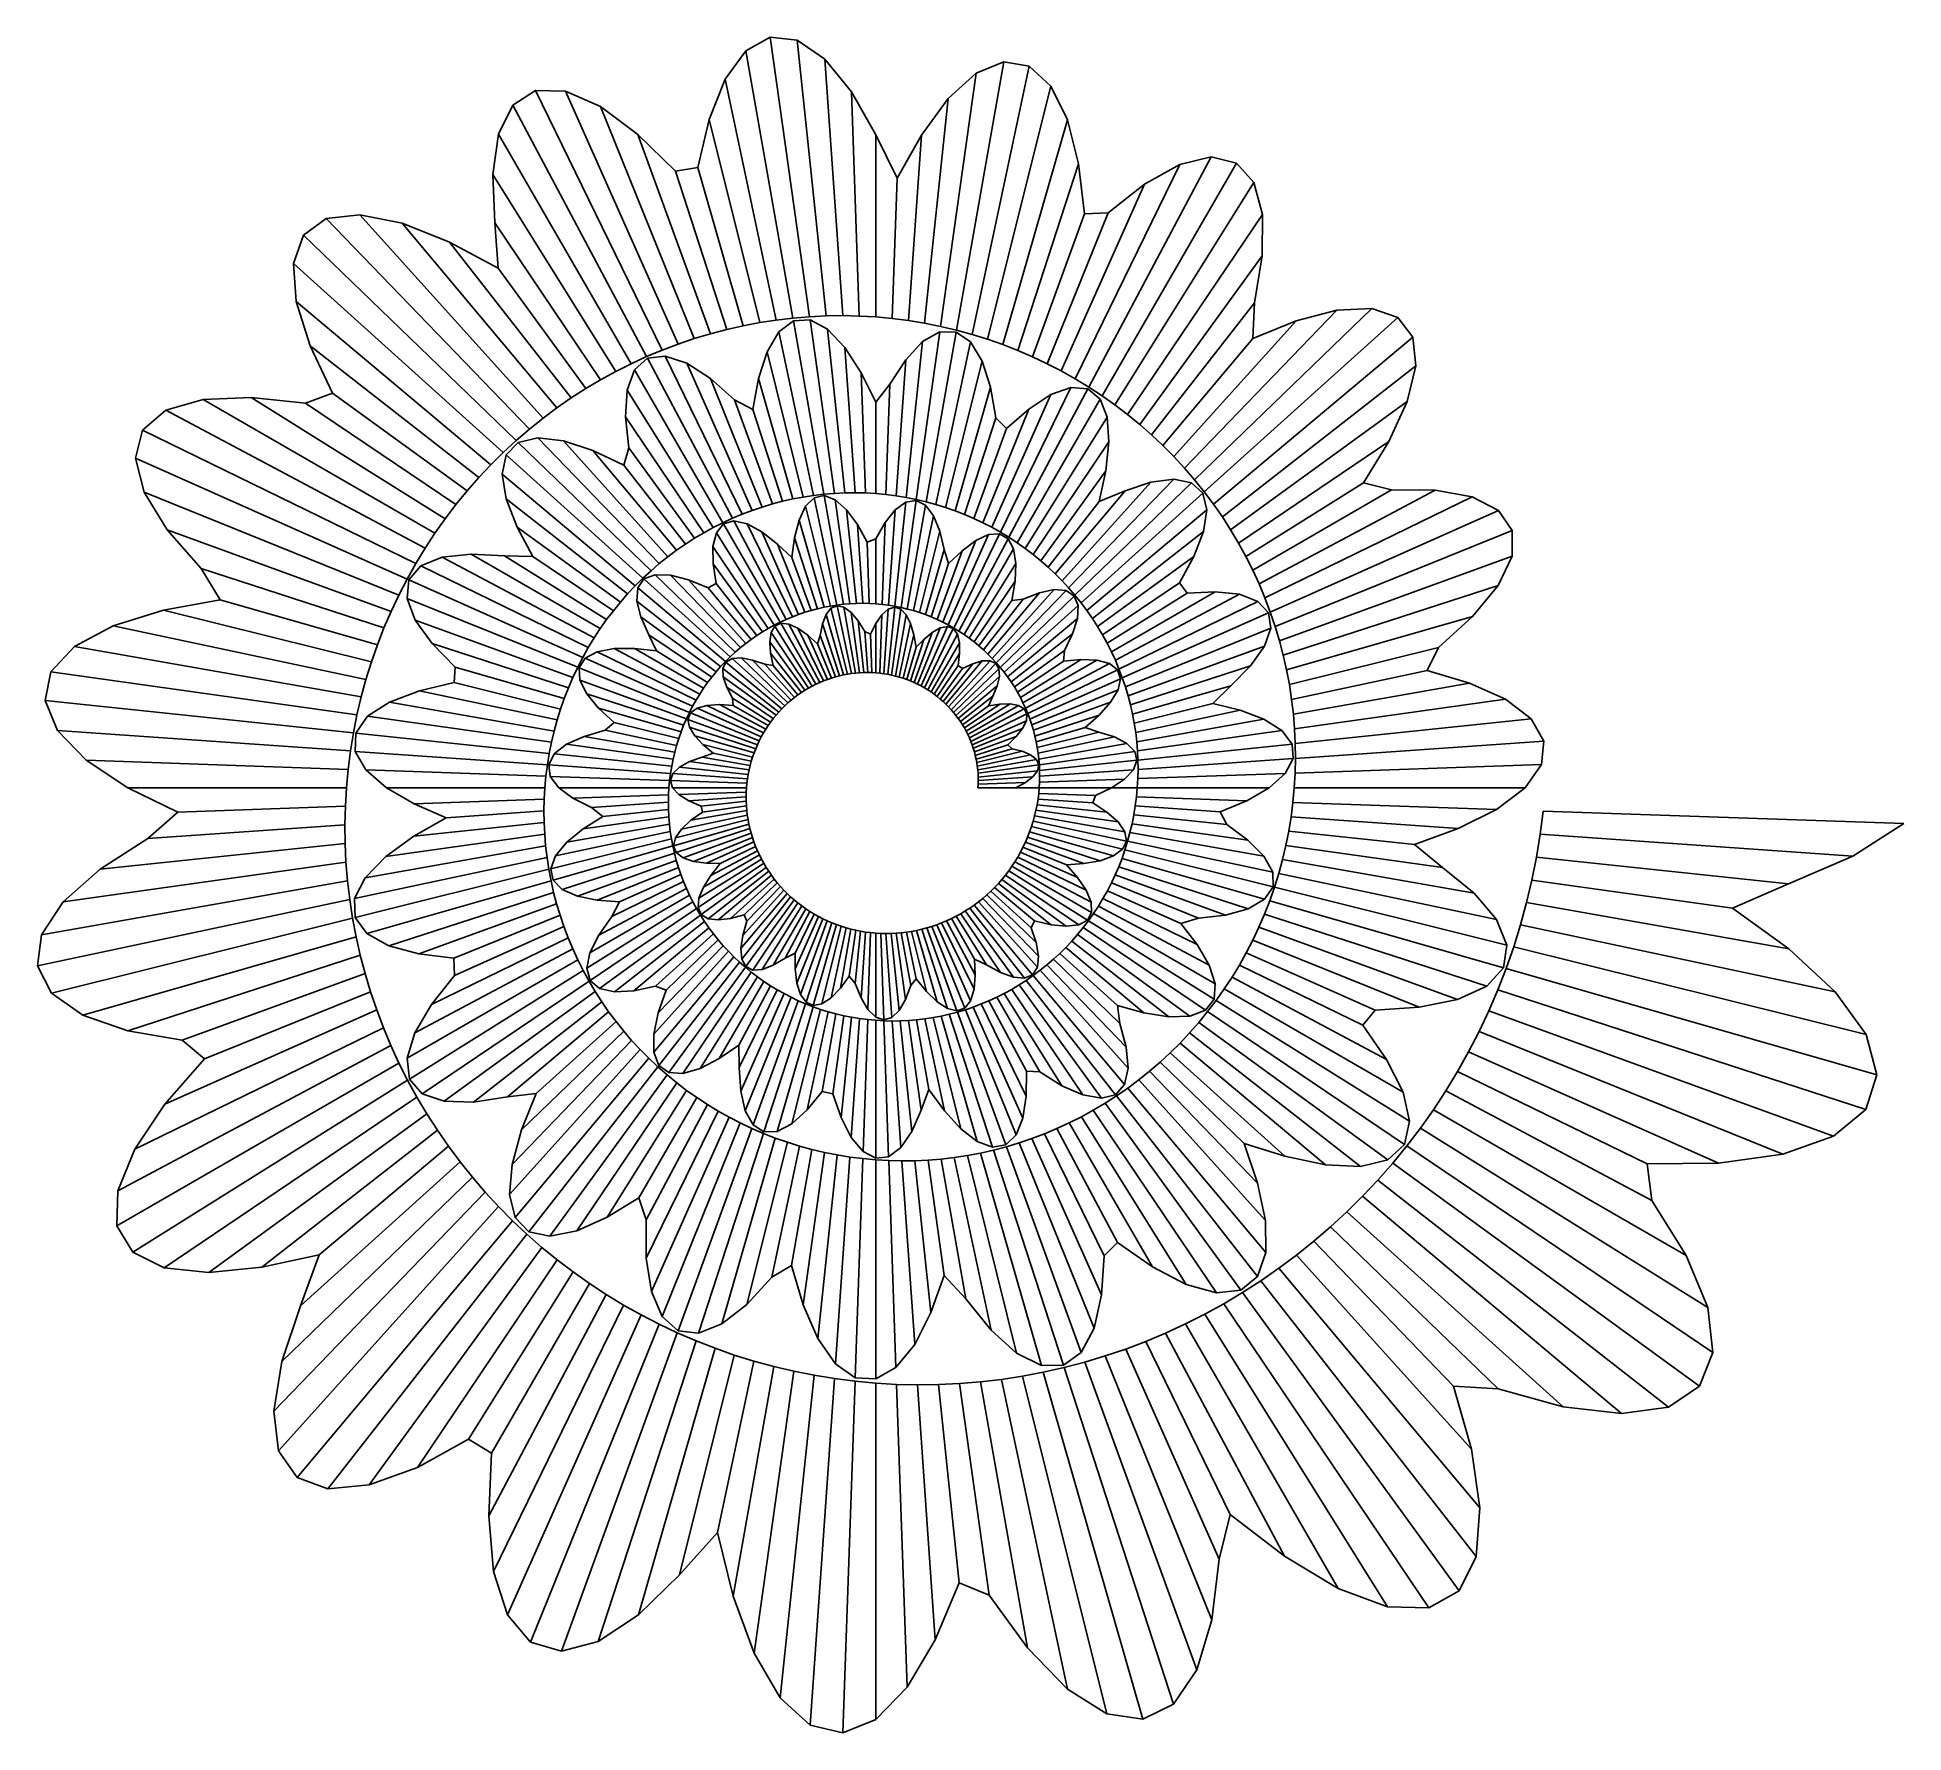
# Model space of a CAD drawing. Header units: metres. Extents: x -8.2 to 10.1, y -9.2 to 7.3.
import ezdxf

# ---------------------------------------------------------------- set-up
doc = ezdxf.new("R2010")
doc.units = ezdxf.units.M
for name, color, linetype in [('Fill', 3, 'CONTINUOUS'), ('Inner', 2, 'CONTINUOUS'), ('Outer', 1, 'CONTINUOUS')]:
    doc.layers.add(name, color=color, linetype=linetype)

msp = doc.modelspace()

# ---------------------------------------------------------------- linework, layer by layer
at = {"layer": 'Fill'}
for p, q in [((-0.648, 4.61), (-1.032, 7.344)), ((-0.485, 4.617), (-0.769, 7.315)), ((-0.81, 4.596), (-1.272, 7.213)), ((-0.323, 4.62), (-0.499, 7.129)), ((0.634, 4.514), (0.983, 6.994)), ((0.79, 4.478), (1.253, 7.105)), ((0.943, 4.436), (1.501, 7.063)), ((-2.089, 4.283), (-3.329, 6.825)), ((-1.933, 4.342), (-3.036, 6.818)), ((-0.973, 4.577), (-1.474, 6.935)), ((-0.161, 4.616), (-0.238, 6.809)), ((1.094, 4.389), (1.712, 6.867)), ((-2.243, 4.219), (-3.552, 6.681)), ((-1.776, 4.396), (-2.694, 6.667)), ((0.478, 4.546), (0.709, 6.744)), ((-2.395, 4.149), (-3.693, 6.397)), ((-1.617, 4.443), (-2.327, 6.393)), ((-1.135, 4.552), (-1.631, 6.54)), ((1.244, 4.337), (1.875, 6.538)), ((0, 4.607), (0, 6.389)), ((0.32, 4.572), (0.447, 6.388)), ((-1.457, 4.485), (-1.96, 6.033)), ((-1.297, 4.522), (-1.741, 6.07)), ((1.39, 4.279), (1.984, 6.106)), ((1.952, 4.002), (2.975, 6.099)), ((2.085, 3.921), (3.283, 6.174)), ((2.215, 3.836), (3.53, 6.114)), ((-2.545, 4.073), (-3.749, 6)), ((0.16, 4.592), (0.208, 5.967)), ((1.816, 4.079), (2.63, 5.907)), ((2.341, 3.747), (3.7, 5.922)), ((-3.389, 3.51), (-5.38, 5.571)), ((-3.256, 3.616), (-5.049, 5.607)), ((-3.12, 3.718), (-4.635, 5.524)), ((-2.693, 3.992), (-3.728, 5.528)), ((1.535, 4.217), (2.044, 5.616)), ((1.677, 4.15), (2.273, 5.627)), ((2.464, 3.653), (3.784, 5.61)), ((-3.519, 3.398), (-5.601, 5.409)), ((-2.98, 3.815), (-4.171, 5.339)), ((-3.645, 3.282), (-5.699, 5.132)), ((2.583, 3.556), (3.783, 5.206)), ((-2.838, 3.906), (-3.695, 5.086)), ((-3.767, 3.161), (-5.672, 4.76)), ((-0.507, 2.873), (-0.806, 4.569)), ((-0.405, 2.881), (-0.643, 4.578)), ((2.699, 3.454), (3.708, 4.746)), ((2.918, 3.241), (4.114, 4.569)), ((3.021, 3.129), (4.514, 4.674)), ((3.121, 3.014), (4.856, 4.689)), ((3.215, 2.895), (5.111, 4.602)), ((-0.608, 2.861), (-0.948, 4.462)), ((-0.303, 2.886), (-0.472, 4.488)), ((0.397, 2.822), (0.627, 4.461)), ((0.493, 2.799), (0.786, 4.46)), ((2.81, 3.349), (3.69, 4.397)), ((3.306, 2.774), (5.257, 4.411)), ((-3.885, 3.035), (-5.535, 4.324)), ((-1.402, 2.637), (-2.235, 4.203)), ((-1.306, 2.677), (-2.061, 4.225)), ((-0.709, 2.845), (-1.064, 4.266)), ((-0.202, 2.887), (-0.301, 4.309)), ((0.299, 2.841), (0.459, 4.366)), ((0.589, 2.772), (0.927, 4.363)), ((-1.497, 2.593), (-2.361, 4.089)), ((-1.208, 2.714), (-1.85, 4.155)), ((-0.101, 2.885), (-0.142, 4.061)), ((0.2, 2.857), (0.293, 4.188)), ((0.684, 2.743), (1.041, 4.176)), ((3.392, 2.65), (5.287, 4.13)), ((-3.999, 2.906), (-5.316, 3.862)), ((-1.591, 2.546), (-2.432, 3.892)), ((-1.11, 2.747), (-1.618, 4.005)), ((-0.81, 2.826), (-1.148, 4.004)), ((0.1, 2.87), (0.138, 3.949)), ((0.777, 2.71), (1.124, 3.921)), ((1.135, 2.549), (1.713, 3.847)), ((1.22, 2.501), (1.91, 3.916)), ((1.303, 2.451), (2.075, 3.903)), ((-4.41, 2.345), (-6.947, 3.694)), ((-4.315, 2.491), (-6.582, 3.8)), ((-4.214, 2.633), (-6.112, 3.819)), ((-4.109, 2.771), (-5.58, 3.764)), ((-1.011, 2.777), (-1.381, 3.796)), ((-0.911, 2.803), (-1.203, 3.702)), ((0, 2.879), (0, 3.774)), ((1.048, 2.594), (1.497, 3.706)), ((1.384, 2.398), (2.196, 3.803)), ((3.473, 2.523), (5.202, 3.78)), ((-4.501, 2.195), (-7.175, 3.499)), ((-1.683, 2.495), (-2.448, 3.63)), ((0.869, 2.675), (1.176, 3.62)), ((0.959, 2.636), (1.28, 3.516)), ((1.463, 2.342), (2.265, 3.625)), ((-2.199, 2.124), (-3.499, 3.379)), ((-2.118, 2.194), (-3.307, 3.425)), ((-2.035, 2.26), (-3.057, 3.395)), ((-1.95, 2.324), (-2.769, 3.3)), ((-1.774, 2.441), (-2.418, 3.328)), ((1.54, 2.283), (2.282, 3.384)), ((3.55, 2.394), (5.022, 3.387)), ((-4.587, 2.042), (-7.246, 3.226)), ((-2.278, 2.051), (-3.618, 3.258)), ((-1.863, 2.384), (-2.467, 3.157)), ((-2.354, 1.976), (-3.657, 3.068)), ((1.615, 2.222), (2.253, 3.101)), ((1.824, 2.025), (2.693, 2.991)), ((1.888, 1.955), (2.917, 3.02)), ((1.95, 1.883), (3.091, 2.985)), ((3.622, 2.263), (4.775, 2.984)), ((-4.668, 1.886), (-7.161, 2.893)), ((-2.428, 1.897), (-3.617, 2.826)), ((-0.443, 1.778), (-0.687, 2.754)), ((-0.38, 1.788), (-0.603, 2.837)), ((-0.317, 1.795), (-0.504, 2.859)), ((-0.253, 1.801), (-0.396, 2.818)), ((0.187, 1.776), (0.294, 2.795)), ((0.248, 1.763), (0.395, 2.811)), ((0.308, 1.749), (0.488, 2.765)), ((1.687, 2.159), (2.188, 2.801)), ((1.757, 2.093), (2.44, 2.907)), ((2.01, 1.81), (3.201, 2.883)), ((3.689, 2.13), (5.049, 2.915)), ((3.751, 1.995), (5.475, 2.911)), ((3.809, 1.858), (5.836, 2.846)), ((-0.936, 1.621), (-1.491, 2.582)), ((-0.876, 1.648), (-1.388, 2.611)), ((-0.816, 1.673), (-1.26, 2.583)), ((-0.506, 1.766), (-0.751, 2.619)), ((-0.19, 1.804), (-0.286, 2.721)), ((-0.126, 1.805), (-0.18, 2.577)), ((0.063, 1.794), (0.091, 2.596)), ((0.125, 1.786), (0.19, 2.72)), ((0.368, 1.733), (0.566, 2.662)), ((2.066, 1.734), (3.241, 2.719)), ((3.861, 1.719), (6.096, 2.714)), ((-4.743, 1.726), (-6.935, 2.524)), ((-2.499, 1.816), (-3.51, 2.55)), ((-0.994, 1.591), (-1.56, 2.496)), ((-0.755, 1.696), (-1.115, 2.504)), ((-0.694, 1.717), (-0.963, 2.383)), ((-0.569, 1.752), (-0.795, 2.446)), ((-0.063, 1.803), (-0.084, 2.403)), ((0, 1.799), (0, 2.437)), ((0.427, 1.714), (0.626, 2.512)), ((0.655, 1.621), (0.978, 2.42)), ((0.709, 1.593), (1.103, 2.478)), ((0.763, 1.563), (1.212, 2.484)), ((0.814, 1.532), (1.295, 2.436)), ((2.12, 1.656), (3.209, 2.507)), ((3.908, 1.579), (6.23, 2.517)), ((-2.757, 1.466), (-4.242, 2.256)), ((-2.697, 1.557), (-3.961, 2.287)), ((-2.634, 1.646), (-3.634, 2.271)), ((-2.568, 1.732), (-3.356, 2.264)), ((-1.052, 1.56), (-1.593, 2.362)), ((-0.632, 1.736), (-0.82, 2.253)), ((0.486, 1.694), (0.668, 2.33)), ((0.543, 1.672), (0.712, 2.193)), ((0.6, 1.647), (0.845, 2.32)), ((0.865, 1.499), (1.349, 2.337)), ((0.915, 1.464), (1.371, 2.194)), ((2.171, 1.577), (3.114, 2.263)), ((3.951, 1.438), (6.227, 2.267)), ((-4.813, 1.564), (-6.602, 2.145)), ((-2.867, 1.276), (-4.569, 2.034)), ((-2.813, 1.372), (-4.451, 2.171)), ((-1.424, 1.282), (-2.269, 2.043)), ((-1.375, 1.327), (-2.159, 2.085)), ((-1.324, 1.371), (-2.009, 2.081)), ((-1.272, 1.413), (-1.832, 2.034)), ((-1.109, 1.526), (-1.591, 2.19)), ((0.963, 1.427), (1.363, 2.021)), ((-4.877, 1.399), (-6.416, 1.84)), ((-2.917, 1.179), (-4.587, 1.853)), ((-1.518, 1.186), (-2.339, 1.827)), ((-1.471, 1.235), (-2.33, 1.955)), ((-1.219, 1.452), (-1.641, 1.955)), ((-1.164, 1.49), (-1.562, 1.999)), ((1.009, 1.389), (1.332, 1.833)), ((1.054, 1.349), (1.442, 1.845)), ((1.098, 1.308), (1.601, 1.908)), ((1.14, 1.266), (1.746, 1.939)), ((1.18, 1.222), (1.863, 1.929)), ((1.219, 1.177), (1.943, 1.876)), ((2.219, 1.497), (2.974, 2.006)), ((2.264, 1.414), (3.049, 1.905)), ((2.306, 1.331), (3.322, 1.918)), ((2.345, 1.247), (3.559, 1.893)), ((3.988, 1.296), (6.091, 1.979)), ((-4.936, 1.231), (-6.97, 1.738)), ((-1.562, 1.135), (-2.3, 1.671)), ((-0.317, 1.104), (-0.486, 1.696)), ((-0.277, 1.111), (-0.438, 1.757)), ((-0.238, 1.117), (-0.379, 1.781)), ((-0.198, 1.122), (-0.311, 1.766)), ((-0.158, 1.125), (-0.241, 1.714)), ((0.039, 1.121), (0.059, 1.691)), ((0.078, 1.116), (0.122, 1.747)), ((0.117, 1.11), (0.186, 1.767)), ((0.155, 1.102), (0.246, 1.749)), ((0.193, 1.093), (0.299, 1.693)), ((1.256, 1.131), (1.98, 1.783)), ((1.291, 1.084), (1.973, 1.656)), ((2.38, 1.161), (3.74, 1.824)), ((2.413, 1.074), (3.845, 1.712)), ((4.02, 1.153), (5.841, 1.675)), ((-4.989, 1.06), (-7.462, 1.586)), ((-2.964, 1.079), (-4.506, 1.64)), ((-1.605, 1.083), (-2.22, 1.498)), ((-0.657, 0.975), (-1.025, 1.52)), ((-0.621, 0.994), (-0.988, 1.582)), ((-0.585, 1.013), (-0.929, 1.61)), ((-0.548, 1.03), (-0.852, 1.602)), ((-0.51, 1.046), (-0.762, 1.562)), ((-0.472, 1.06), (-0.665, 1.494)), ((-0.395, 1.085), (-0.543, 1.491)), ((-0.356, 1.095), (-0.521, 1.604)), ((-0.118, 1.127), (-0.172, 1.632)), ((-0.079, 1.128), (-0.107, 1.528)), ((-0.039, 1.127), (-0.052, 1.502)), ((0, 1.125), (0, 1.606)), ((0.23, 1.083), (0.341, 1.606)), ((0.267, 1.072), (0.373, 1.496)), ((0.375, 1.03), (0.553, 1.519)), ((0.409, 1.013), (0.632, 1.564)), ((0.443, 0.996), (0.702, 1.578)), ((0.477, 0.977), (0.759, 1.557)), ((0.509, 0.957), (0.799, 1.502)), ((1.325, 1.035), (1.926, 1.505)), ((2.443, 0.987), (3.867, 1.562)), ((-5.036, 0.888), (-7.842, 1.383)), ((-3.008, 0.977), (-4.341, 1.411)), ((-1.758, 0.858), (-2.727, 1.33)), ((-1.723, 0.916), (-2.561, 1.362)), ((-1.685, 0.973), (-2.361, 1.363)), ((-1.646, 1.029), (-2.145, 1.34)), ((-0.693, 0.954), (-1.038, 1.429)), ((-0.728, 0.931), (-1.03, 1.318)), ((-0.434, 1.073), (-0.569, 1.408)), ((0.304, 1.059), (0.394, 1.375)), ((0.339, 1.045), (0.471, 1.45)), ((0.541, 0.937), (0.819, 1.418)), ((0.572, 0.915), (0.821, 1.313)), ((1.357, 0.986), (1.848, 1.343)), ((2.469, 0.899), (3.804, 1.385)), ((4.048, 1.009), (5.509, 1.374)), ((-5.077, 0.714), (-8.072, 1.134)), ((-3.048, 0.874), (-4.115, 1.18)), ((-1.823, 0.737), (-2.902, 1.173)), ((-1.792, 0.798), (-2.845, 1.267)), ((-0.949, 0.741), (-1.495, 1.168)), ((-0.92, 0.772), (-1.466, 1.23)), ((-0.89, 0.801), (-1.405, 1.265)), ((-0.859, 0.83), (-1.316, 1.271)), ((-0.827, 0.857), (-1.207, 1.25)), ((-0.795, 0.883), (-1.087, 1.208)), ((-0.762, 0.908), (-1.005, 1.197)), ((0.602, 0.892), (0.807, 1.197)), ((0.631, 0.868), (0.849, 1.168)), ((0.659, 0.843), (0.949, 1.214)), ((0.686, 0.818), (1.041, 1.241)), ((0.712, 0.791), (1.119, 1.243)), ((0.738, 0.764), (1.175, 1.217)), ((0.762, 0.736), (1.206, 1.165)), ((1.387, 0.935), (1.837, 1.239)), ((1.415, 0.884), (2.01, 1.256)), ((1.441, 0.832), (2.165, 1.25)), ((1.465, 0.779), (2.288, 1.217)), ((1.488, 0.726), (2.367, 1.155)), ((2.493, 0.81), (3.667, 1.192)), ((4.07, 0.865), (5.398, 1.147)), ((-3.118, 0.663), (-4.466, 0.949)), ((-3.085, 0.769), (-4.126, 1.029)), ((-1.853, 0.674), (-2.896, 1.054)), ((-1.88, 0.611), (-2.829, 0.919)), ((-0.976, 0.709), (-1.492, 1.084)), ((-1.003, 0.677), (-1.458, 0.984)), ((0.785, 0.707), (1.21, 1.09)), ((0.807, 0.677), (1.188, 0.997)), ((1.508, 0.671), (2.395, 1.066)), ((1.527, 0.617), (2.371, 0.958)), ((2.513, 0.721), (3.474, 0.996)), ((4.087, 0.721), (5.811, 1.025)), ((-5.112, 0.537), (-8.128, 0.854)), ((-3.148, 0.555), (-4.758, 0.839)), ((-1.905, 0.546), (-2.712, 0.778)), ((-1.14, 0.46), (-1.813, 0.733)), ((-1.12, 0.499), (-1.749, 0.779)), ((-1.099, 0.536), (-1.652, 0.806)), ((-1.077, 0.573), (-1.53, 0.814)), ((-1.029, 0.643), (-1.401, 0.875)), ((-1.053, 0.608), (-1.396, 0.806)), ((0.828, 0.647), (1.146, 0.895)), ((0.848, 0.616), (1.105, 0.803)), ((0.867, 0.585), (1.214, 0.819)), ((0.884, 0.553), (1.314, 0.821)), ((0.901, 0.52), (1.397, 0.806)), ((0.916, 0.487), (1.454, 0.773)), ((1.543, 0.562), (2.298, 0.836)), ((2.53, 0.631), (3.299, 0.823)), ((2.544, 0.541), (3.565, 0.758)), ((4.099, 0.576), (6.163, 0.866)), ((-5.142, 0.36), (-8.008, 0.56)), ((-3.173, 0.446), (-4.973, 0.699)), ((-1.949, 0.414), (-2.649, 0.563)), ((-1.928, 0.481), (-2.561, 0.638)), ((-1.158, 0.421), (-1.839, 0.669)), ((-1.175, 0.382), (-1.824, 0.593)), ((0.93, 0.454), (1.48, 0.722)), ((0.943, 0.42), (1.474, 0.656)), ((0.954, 0.386), (1.436, 0.58)), ((1.558, 0.506), (2.186, 0.71)), ((1.57, 0.45), (2.051, 0.588)), ((2.554, 0.45), (3.799, 0.67)), ((2.562, 0.36), (3.975, 0.559)), ((4.106, 0.432), (6.414, 0.674)), ((-3.195, 0.336), (-5.089, 0.535)), ((-1.983, 0.279), (-3.027, 0.425)), ((-1.967, 0.347), (-2.855, 0.503)), ((-1.191, 0.341), (-1.772, 0.508)), ((-1.205, 0.3), (-1.691, 0.422)), ((0.965, 0.351), (1.373, 0.5)), ((0.974, 0.316), (1.293, 0.42)), ((0.982, 0.281), (1.334, 0.382)), ((1.581, 0.394), (2.183, 0.544)), ((1.59, 0.338), (2.336, 0.497)), ((1.596, 0.281), (2.458, 0.433)), ((2.566, 0.27), (4.074, 0.428)), ((4.107, 0.287), (6.537, 0.457)), ((-5.164, 0.18), (-7.726, 0.27)), ((-3.213, 0.225), (-5.095, 0.356)), ((-2.008, 0.14), (-3.201, 0.224)), ((-1.997, 0.21), (-3.147, 0.331)), ((-1.248, 0.131), (-1.922, 0.202)), ((-1.24, 0.174), (-1.822, 0.256)), ((-1.23, 0.217), (-1.698, 0.299)), ((-1.218, 0.259), (-1.59, 0.338)), ((0.988, 0.246), (1.434, 0.358)), ((0.994, 0.211), (1.516, 0.322)), ((0.998, 0.176), (1.572, 0.277)), ((1.001, 0.141), (1.595, 0.224)), ((1.601, 0.225), (2.534, 0.356)), ((1.604, 0.169), (2.556, 0.269)), ((2.567, 0.18), (4.086, 0.286)), ((4.104, 0.143), (6.517, 0.228)), ((-5.181, 0), (-7.318, 0)), ((-3.228, 0.113), (-4.99, 0.174)), ((-3.238, 0), (-4.789, 0)), ((-2.017, 0.07), (-3.186, 0.111)), ((-2.024, 0), (-3.103, 0)), ((-1.261, 0.044), (-2.009, 0.07)), ((-1.265, 0), (-1.988, 0)), ((-1.255, 0.088), (-1.986, 0.139)), ((1.002, 0.105), (1.583, 0.166)), ((1.002, 0.035), (1.464, 0.051)), ((1.003, 0.07), (1.538, 0.108)), ((1.603, 0.056), (2.436, 0.085)), ((1.604, 0.112), (2.522, 0.176)), ((2.565, 0.09), (4.008, 0.14)), ((-5.191, -0.181), (-6.831, -0.239)), ((-3.245, -0.113), (-4.516, -0.158)), ((-2.028, -0.071), (-2.963, -0.103)), ((-2.029, -0.142), (-2.781, -0.194)), ((-1.267, -0.044), (-1.926, -0.067)), ((-1.268, -0.089), (-1.829, -0.128)), ((-1.268, -0.133), (-1.71, -0.18)), ((-1.266, -0.178), (-1.695, -0.238)), ((1, 0), (1.371, 0)), ((1.579, -0.166), (2.262, -0.238)), ((1.588, -0.111), (2.125, -0.149)), ((1.595, -0.056), (2.152, -0.075)), ((1.6, 0), (2.308, 0)), ((2.54, -0.178), (3.371, -0.236)), ((2.552, -0.089), (3.631, -0.127)), ((2.56, 0), (3.851, 0)), ((4.083, -0.143), (6.075, -0.212)), ((4.096, 0), (6.357, 0)), ((-5.196, -0.363), (-7.124, -0.498)), ((-3.246, -0.341), (-4.52, -0.475)), ((-3.247, -0.227), (-4.203, -0.294)), ((-2.019, -0.356), (-3.022, -0.533)), ((-2.025, -0.285), (-2.862, -0.402)), ((-2.029, -0.213), (-2.671, -0.281)), ((-1.242, -0.356), (-1.978, -0.567)), ((-1.25, -0.312), (-1.96, -0.489)), ((-1.257, -0.267), (-1.901, -0.404)), ((-1.262, -0.223), (-1.809, -0.319)), ((1.541, -0.327), (2.454, -0.522)), ((1.555, -0.274), (2.438, -0.43)), ((1.568, -0.22), (2.371, -0.333)), ((2.509, -0.353), (3.643, -0.512)), ((2.526, -0.266), (3.436, -0.361)), ((4.065, -0.284), (5.7, -0.399)), ((6.533, -0.228), (10.06, -0.351)), ((-5.193, -0.546), (-7.591, -0.798)), ((-3.24, -0.455), (-4.795, -0.674)), ((-2, -0.499), (-3.18, -0.793)), ((-2.011, -0.427), (-3.133, -0.666)), ((-1.232, -0.4), (-1.952, -0.634)), ((-1.22, -0.444), (-1.885, -0.686)), ((-1.207, -0.488), (-1.784, -0.721)), ((-1.192, -0.531), (-1.658, -0.738)), ((1.465, -0.533), (2.037, -0.742)), ((1.486, -0.483), (2.197, -0.714)), ((1.506, -0.432), (2.328, -0.668)), ((1.524, -0.38), (2.416, -0.602)), ((2.465, -0.524), (3.885, -0.826)), ((2.488, -0.439), (3.799, -0.67)), ((4.042, -0.425), (5.274, -0.554)), ((6.504, -0.455), (9.562, -0.669)), ((-5.185, -0.729), (-7.952, -1.118)), ((-3.217, -0.684), (-5.102, -1.084)), ((-3.231, -0.57), (-4.997, -0.881)), ((-1.987, -0.57), (-3.158, -0.906)), ((-1.971, -0.64), (-3.068, -0.997)), ((-1.952, -0.711), (-2.919, -1.062)), ((-1.118, -0.699), (-1.731, -1.081)), ((-1.139, -0.658), (-1.687, -0.974)), ((-1.158, -0.616), (-1.614, -0.858)), ((-1.176, -0.574), (-1.524, -0.743)), ((1.362, -0.724), (2.107, -1.12)), ((1.39, -0.678), (2.058, -1.004)), ((1.417, -0.631), (1.974, -0.879)), ((1.441, -0.582), (1.867, -0.754)), ((2.41, -0.691), (3.805, -1.091)), ((2.439, -0.608), (3.888, -0.969)), ((3.981, -0.702), (5.855, -1.032)), ((4.014, -0.564), (5.546, -0.779)), ((6.467, -0.68), (8.932, -0.939)), ((-5.169, -0.912), (-8.165, -1.44)), ((-3.2, -0.798), (-5.096, -1.271)), ((-3.178, -0.911), (-4.98, -1.428)), ((-1.931, -0.78), (-2.725, -1.101)), ((-1.908, -0.849), (-2.508, -1.117)), ((-1.096, -0.739), (-1.739, -1.173)), ((-1.073, -0.779), (-1.708, -1.241)), ((-1.047, -0.818), (-1.641, -1.282)), ((-1.021, -0.857), (-1.542, -1.294)), ((-0.993, -0.894), (-1.42, -1.279)), ((1.235, -0.897), (1.865, -1.355)), ((1.269, -0.856), (1.988, -1.341)), ((1.301, -0.813), (2.072, -1.295)), ((1.332, -0.769), (2.113, -1.22)), ((2.344, -0.853), (3.422, -1.246)), ((2.378, -0.773), (3.645, -1.184)), ((3.944, -0.838), (6.075, -1.291)), ((6.422, -0.903), (8.384, -1.178)), ((-5.148, -1.094), (-8.205, -1.744)), ((-3.153, -1.024), (-4.764, -1.548)), ((-1.823, -1.052), (-2.797, -1.615)), ((-1.853, -0.986), (-2.711, -1.442)), ((-1.882, -0.918), (-2.583, -1.26)), ((-0.868, -1.034), (-1.321, -1.574)), ((-0.833, -1.067), (-1.311, -1.678)), ((-0.901, -1.001), (-1.302, -1.446)), ((-0.964, -0.931), (-1.287, -1.243)), ((-0.933, -0.966), (-1.261, -1.306)), ((1.047, -1.084), (1.592, -1.649)), ((1.087, -1.049), (1.57, -1.516)), ((1.126, -1.013), (1.521, -1.37)), ((1.163, -0.976), (1.554, -1.304)), ((1.2, -0.937), (1.716, -1.341)), ((2.224, -1.085), (3.145, -1.534)), ((2.267, -1.009), (2.986, -1.33)), ((2.306, -0.932), (3.159, -1.276)), ((3.902, -0.973), (6.176, -1.54)), ((-5.12, -1.277), (-8.066, -2.011)), ((-3.123, -1.137), (-4.471, -1.627)), ((-3.09, -1.248), (-4.13, -1.669)), ((-1.79, -1.118), (-2.827, -1.767)), ((-1.754, -1.183), (-2.796, -1.886)), ((-1.716, -1.247), (-2.703, -1.964)), ((-0.798, -1.098), (-1.271, -1.75)), ((-0.761, -1.128), (-1.204, -1.784)), ((-0.723, -1.157), (-1.112, -1.779)), ((-0.684, -1.185), (-1.004, -1.738)), ((-0.644, -1.211), (-0.887, -1.668)), ((-0.603, -1.236), (-0.789, -1.618)), ((-0.561, -1.26), (-0.789, -1.771)), ((0.786, -1.258), (1.083, -1.734)), ((0.832, -1.233), (1.22, -1.809)), ((0.876, -1.206), (1.348, -1.855)), ((0.92, -1.178), (1.456, -1.863)), ((0.963, -1.148), (1.535, -1.83)), ((1.006, -1.117), (1.582, -1.756)), ((2.132, -1.231), (3.322, -1.918)), ((2.179, -1.159), (3.263, -1.735)), ((3.805, -1.236), (5.979, -1.943)), ((3.856, -1.106), (6.144, -1.762)), ((6.37, -1.123), (8.936, -1.576)), ((-5.085, -1.458), (-7.76, -2.225)), ((-3.052, -1.359), (-4.123, -1.836)), ((-1.676, -1.309), (-2.556, -1.997)), ((-1.633, -1.371), (-2.368, -1.987)), ((-1.589, -1.431), (-2.157, -1.942)), ((-0.518, -1.282), (-0.772, -1.911)), ((-0.474, -1.302), (-0.737, -2.024)), ((-0.429, -1.322), (-0.682, -2.1)), ((-0.384, -1.339), (-0.611, -2.131)), ((-0.338, -1.355), (-0.527, -2.115)), ((-0.291, -1.37), (-0.437, -2.056)), ((-0.244, -1.383), (-0.346, -1.961)), ((-0.196, -1.394), (-0.259, -1.843)), ((-0.148, -1.404), (-0.201, -1.916)), ((-0.099, -1.412), (-0.144, -2.056)), ((-0.05, -1.418), (-0.076, -2.17)), ((0, -1.423), (0, -2.244)), ((0.05, -1.425), (0.079, -2.272)), ((0.1, -1.427), (0.157, -2.25)), ((0.15, -1.426), (0.229, -2.181)), ((0.2, -1.424), (0.291, -2.073)), ((0.25, -1.419), (0.342, -1.937)), ((0.3, -1.414), (0.397, -1.869)), ((0.351, -1.406), (0.497, -1.994)), ((0.4, -1.396), (0.601, -2.096)), ((0.45, -1.385), (0.702, -2.162)), ((0.499, -1.372), (0.795, -2.183)), ((0.548, -1.357), (0.871, -2.157)), ((0.597, -1.341), (0.928, -2.084)), ((0.645, -1.323), (0.962, -1.972)), ((0.693, -1.303), (0.974, -1.832)), ((0.74, -1.281), (0.968, -1.677)), ((1.976, -1.436), (3.075, -2.234)), ((2.03, -1.369), (3.227, -2.177)), ((2.082, -1.301), (3.311, -2.069)), ((3.75, -1.365), (5.695, -2.073)), ((6.311, -1.341), (9.391, -1.996)), ((-5.045, -1.639), (-7.319, -2.378)), ((-2.966, -1.577), (-4.51, -2.398)), ((-3.011, -1.469), (-4.348, -2.12)), ((-1.442, -1.601), (-2.172, -2.412)), ((-1.493, -1.546), (-2.128, -2.204)), ((-1.542, -1.489), (-2.051, -1.98)), ((1.801, -1.622), (2.366, -2.13)), ((1.861, -1.562), (2.625, -2.203)), ((1.92, -1.5), (2.869, -2.241)), ((3.626, -1.615), (4.888, -2.176)), ((3.69, -1.491), (5.319, -2.149)), ((6.244, -1.557), (9.692, -2.416)), ((-4.997, -1.819), (-6.789, -2.471)), ((-2.916, -1.684), (-4.586, -2.648)), ((-2.863, -1.789), (-4.563, -2.851)), ((-1.389, -1.655), (-2.172, -2.588)), ((-1.334, -1.707), (-2.123, -2.717)), ((-1.276, -1.757), (-2.026, -2.788)), ((-1.218, -1.805), (-1.887, -2.798)), ((1.609, -1.787), (2.47, -2.743)), ((1.675, -1.734), (2.451, -2.538)), ((1.739, -1.679), (2.388, -2.306)), ((3.559, -1.736), (4.767, -2.325)), ((6.169, -1.769), (9.797, -2.809)), ((-4.944, -1.997), (-6.569, -2.654)), ((-2.806, -1.893), (-4.44, -2.995)), ((-2.746, -1.995), (-4.225, -3.069)), ((-1.157, -1.851), (-1.718, -2.749)), ((-1.094, -1.896), (-1.531, -2.651)), ((-1.03, -1.938), (-1.341, -2.521)), ((-0.965, -1.978), (-1.336, -2.739)), ((1.331, -1.973), (2.028, -3.007)), ((1.402, -1.93), (2.208, -3.039)), ((1.473, -1.885), (2.347, -3.004)), ((1.542, -1.837), (2.436, -2.903)), ((3.411, -1.969), (5.161, -2.98)), ((3.487, -1.854), (5, -2.659)), ((6.088, -1.978), (9.688, -3.148)), ((-4.884, -2.174), (-6.956, -3.097)), ((-2.682, -2.095), (-3.937, -3.076)), ((-0.897, -2.015), (-1.322, -2.97)), ((-0.829, -2.051), (-1.278, -3.163)), ((-0.758, -2.084), (-1.201, -3.3)), ((-0.687, -2.115), (-1.095, -3.369)), ((-0.614, -2.143), (-0.965, -3.364)), ((-0.541, -2.169), (-0.82, -3.288)), ((0.878, -2.172), (1.373, -3.398)), ((0.955, -2.146), (1.44, -3.233)), ((1.032, -2.116), (1.472, -3.018)), ((1.108, -2.085), (1.475, -2.774)), ((1.184, -2.05), (1.605, -2.781)), ((1.258, -2.013), (1.822, -2.916)), ((3.248, -2.191), (5.174, -3.49)), ((3.331, -2.082), (5.224, -3.264)), ((6, -2.184), (9.372, -3.411)), ((-4.818, -2.35), (-7.252, -3.537)), ((-2.614, -2.193), (-3.604, -3.024)), ((-2.542, -2.289), (-3.325, -2.993)), ((-0.466, -2.192), (-0.67, -3.152)), ((-0.39, -2.213), (-0.524, -2.974)), ((-0.313, -2.231), (-0.421, -2.996)), ((-0.236, -2.246), (-0.339, -3.228)), ((-0.158, -2.259), (-0.239, -3.424)), ((-0.079, -2.269), (-0.124, -3.561)), ((0, -2.276), (0, -3.626)), ((0.08, -2.281), (0.126, -3.613)), ((0.16, -2.283), (0.246, -3.522)), ((0.24, -2.282), (0.354, -3.364)), ((0.32, -2.278), (0.444, -3.157)), ((0.4, -2.271), (0.521, -2.953)), ((0.481, -2.262), (0.672, -3.162)), ((0.561, -2.249), (0.832, -3.339)), ((0.641, -2.234), (0.993, -3.462)), ((0.72, -2.216), (1.143, -3.517)), ((0.799, -2.196), (1.272, -3.495)), ((3.162, -2.297), (5.011, -3.641)), ((-4.745, -2.523), (-7.418, -3.944)), ((-2.389, -2.474), (-3.559, -3.686)), ((-2.467, -2.382), (-3.466, -3.347)), ((2.978, -2.499), (4.4, -3.692)), ((3.071, -2.4), (4.745, -3.707)), ((5.904, -2.386), (8.876, -3.586)), ((-4.666, -2.694), (-7.427, -4.288)), ((-2.307, -2.562), (-3.584, -3.98)), ((-2.222, -2.648), (-3.529, -4.206)), ((-2.134, -2.731), (-3.395, -4.345)), ((2.782, -2.686), (3.607, -3.483)), ((2.882, -2.595), (4.004, -3.606)), ((5.802, -2.583), (8.249, -3.673)), ((-4.581, -2.863), (-7.272, -4.544)), ((-2.042, -2.811), (-3.188, -4.388)), ((-1.948, -2.888), (-2.925, -4.337)), ((2.574, -2.859), (3.813, -4.235)), ((2.679, -2.775), (3.736, -3.869)), ((5.694, -2.777), (7.549, -3.682)), ((-4.49, -3.029), (-6.963, -4.697)), ((-1.851, -2.962), (-2.627, -4.204)), ((-1.751, -3.033), (-2.317, -4.014)), ((-1.648, -3.1), (-2.248, -4.228)), ((2.244, -3.088), (3.573, -4.918)), ((2.356, -3.016), (3.737, -4.783)), ((2.466, -2.939), (3.817, -4.549)), ((5.579, -2.966), (7.595, -4.038)), ((-4.393, -3.192), (-6.528, -4.743)), ((-1.543, -3.164), (-2.246, -4.605)), ((-1.436, -3.224), (-2.195, -4.931)), ((-1.326, -3.281), (-2.091, -5.175)), ((1.894, -3.28), (2.707, -4.689)), ((2.012, -3.22), (3.038, -4.861)), ((2.129, -3.156), (3.334, -4.943)), ((5.458, -3.151), (7.932, -4.579)), ((-4.29, -3.352), (-6.007, -4.693)), ((-1.214, -3.334), (-1.934, -5.315)), ((-1.099, -3.383), (-1.735, -5.338)), ((-0.983, -3.428), (-1.505, -5.247)), ((-0.865, -3.47), (-1.261, -5.056)), ((1.528, -3.433), (2.21, -4.963)), ((1.652, -3.386), (2.234, -4.581)), ((1.773, -3.335), (2.367, -4.451)), ((5.33, -3.331), (8.143, -5.088)), ((-4.182, -3.509), (-5.446, -4.57)), ((-0.745, -3.507), (-1.018, -4.79)), ((-0.624, -3.54), (-0.825, -4.677)), ((-0.502, -3.569), (-0.711, -5.059)), ((-0.378, -3.594), (-0.567, -5.391)), ((-0.253, -3.614), (-0.394, -5.638)), ((-0.127, -3.63), (-0.202, -5.775)), ((0, -3.642), (0, -5.786)), ((0.127, -3.649), (0.198, -5.673)), ((0.255, -3.652), (0.381, -5.448)), ((0.384, -3.65), (0.54, -5.136)), ((0.512, -3.644), (0.671, -4.774)), ((0.641, -3.634), (0.882, -5.003)), ((0.769, -3.619), (1.128, -5.307)), ((0.897, -3.599), (1.379, -5.533)), ((1.025, -3.575), (1.621, -5.653)), ((1.152, -3.546), (1.836, -5.651)), ((1.279, -3.513), (2.011, -5.526)), ((1.404, -3.475), (2.137, -5.289)), ((5.197, -3.506), (8.193, -5.526)), ((-3.947, -3.812), (-5.813, -5.614)), ((-4.067, -3.662), (-5.629, -5.069)), ((5.059, -3.675), (8.063, -5.858)), ((-3.822, -3.958), (-5.892, -6.101)), ((4.765, -3.998), (7.3, -6.125)), ((4.914, -3.84), (7.758, -6.061)), ((-3.691, -4.099), (-5.844, -6.491)), ((4.61, -4.151), (6.728, -6.058)), ((-3.555, -4.237), (-5.664, -6.75)), ((-3.414, -4.37), (-5.361, -6.862)), ((4.451, -4.298), (6.091, -5.882)), ((-3.268, -4.498), (-4.957, -6.823)), ((4.287, -4.439), (5.654, -5.855)), ((-3.117, -4.621), (-4.486, -6.651)), ((-2.962, -4.739), (-3.984, -6.376)), ((3.946, -4.703), (5.913, -7.046)), ((4.119, -4.574), (5.829, -6.474)), ((-2.802, -4.853), (-3.76, -6.512)), ((3.77, -4.825), (5.877, -7.522)), ((-2.637, -4.96), (-3.788, -7.124)), ((-2.469, -5.063), (-3.74, -7.669)), ((3.406, -5.05), (5.414, -8.026)), ((3.59, -4.941), (5.709, -7.858)), ((-2.297, -5.159), (-3.604, -8.095)), ((-2.121, -5.25), (-3.379, -8.363)), ((3.03, -5.248), (4.525, -7.838)), ((3.22, -5.152), (5.009, -8.016)), ((-1.942, -5.335), (-3.076, -8.451)), ((-1.759, -5.413), (-2.715, -8.356)), ((2.643, -5.418), (3.468, -7.111)), ((2.837, -5.337), (3.999, -7.521)), ((-1.573, -5.486), (-2.321, -8.093)), ((-1.384, -5.552), (-1.92, -7.702)), ((-1.193, -5.611), (-1.549, -7.289)), ((2.046, -5.621), (3.142, -8.632)), ((2.246, -5.56), (3.29, -8.143)), ((2.446, -5.493), (3.361, -7.55)), ((-0.999, -5.664), (-1.395, -7.912)), ((-0.803, -5.71), (-1.19, -8.47)), ((-0.604, -5.75), (-0.936, -8.907)), ((-0.404, -5.783), (-0.642, -9.175)), ((-0.203, -5.808), (-0.323, -9.248)), ((0, -5.827), (0, -9.119)), ((0.204, -5.839), (0.307, -8.804)), ((0.409, -5.843), (0.583, -8.34)), ((0.614, -5.841), (0.818, -7.781)), ((0.819, -5.831), (1.111, -7.902)), ((1.025, -5.814), (1.484, -8.418)), ((1.231, -5.79), (1.875, -8.821)), ((1.436, -5.758), (2.26, -9.064)), ((1.64, -5.72), (2.614, -9.116)), ((1.843, -5.674), (2.914, -8.968))]:
    msp.add_line(p, q, dxfattribs=at)
at = {"layer": 'Inner'}
for p, q in [((-0.973, 4.577), (-1.135, 4.552)), ((-0.81, 4.596), (-0.973, 4.577)), ((-0.648, 4.61), (-0.81, 4.596)), ((-0.485, 4.617), (-0.648, 4.61)), ((-0.323, 4.62), (-0.485, 4.617)), ((-0.161, 4.616), (-0.323, 4.62)), ((0, 4.607), (-0.161, 4.616)), ((0.16, 4.592), (0, 4.607)), ((0.32, 4.572), (0.16, 4.592)), ((0.478, 4.546), (0.32, 4.572)), ((-1.776, 4.396), (-1.933, 4.342)), ((-1.617, 4.443), (-1.776, 4.396)), ((-1.457, 4.485), (-1.617, 4.443)), ((-1.297, 4.522), (-1.457, 4.485)), ((-1.135, 4.552), (-1.297, 4.522)), ((0.634, 4.514), (0.478, 4.546)), ((0.79, 4.478), (0.634, 4.514)), ((0.943, 4.436), (0.79, 4.478)), ((1.094, 4.389), (0.943, 4.436)), ((1.244, 4.337), (1.094, 4.389)), ((-2.243, 4.219), (-2.395, 4.149)), ((-2.089, 4.283), (-2.243, 4.219)), ((-1.933, 4.342), (-2.089, 4.283)), ((1.39, 4.279), (1.244, 4.337)), ((1.535, 4.217), (1.39, 4.279)), ((1.677, 4.15), (1.535, 4.217)), ((-2.545, 4.073), (-2.693, 3.992)), ((-2.395, 4.149), (-2.545, 4.073)), ((1.816, 4.079), (1.677, 4.15)), ((1.952, 4.002), (1.816, 4.079)), ((-2.838, 3.906), (-2.98, 3.815)), ((-2.693, 3.992), (-2.838, 3.906)), ((2.085, 3.921), (1.952, 4.002)), ((2.215, 3.836), (2.085, 3.921)), ((2.341, 3.747), (2.215, 3.836)), ((-3.12, 3.718), (-3.256, 3.616)), ((-2.98, 3.815), (-3.12, 3.718)), ((2.464, 3.653), (2.341, 3.747)), ((2.583, 3.556), (2.464, 3.653)), ((-3.389, 3.51), (-3.519, 3.398)), ((-3.256, 3.616), (-3.389, 3.51)), ((2.699, 3.454), (2.583, 3.556)), ((-3.519, 3.398), (-3.645, 3.282)), ((2.81, 3.349), (2.699, 3.454)), ((2.918, 3.241), (2.81, 3.349)), ((-3.767, 3.161), (-3.885, 3.035)), ((-3.645, 3.282), (-3.767, 3.161)), ((3.021, 3.129), (2.918, 3.241)), ((3.121, 3.014), (3.021, 3.129)), ((-3.885, 3.035), (-3.999, 2.906)), ((3.215, 2.895), (3.121, 3.014)), ((-4.109, 2.771), (-4.214, 2.633)), ((-3.999, 2.906), (-4.109, 2.771)), ((-1.11, 2.747), (-1.208, 2.714)), ((-1.011, 2.777), (-1.11, 2.747)), ((-0.911, 2.803), (-1.011, 2.777)), ((-0.81, 2.826), (-0.911, 2.803)), ((-0.709, 2.845), (-0.81, 2.826)), ((-0.608, 2.861), (-0.709, 2.845)), ((-0.507, 2.873), (-0.608, 2.861)), ((-0.405, 2.881), (-0.507, 2.873)), ((-0.303, 2.886), (-0.405, 2.881)), ((-0.202, 2.887), (-0.303, 2.886)), ((-0.101, 2.885), (-0.202, 2.887)), ((0, 2.879), (-0.101, 2.885)), ((0.1, 2.87), (0, 2.879)), ((0.2, 2.857), (0.1, 2.87)), ((0.299, 2.841), (0.2, 2.857)), ((0.397, 2.822), (0.299, 2.841)), ((0.493, 2.799), (0.397, 2.822)), ((0.589, 2.772), (0.493, 2.799)), ((0.684, 2.743), (0.589, 2.772)), ((0.777, 2.71), (0.684, 2.743)), ((3.306, 2.774), (3.215, 2.895)), ((3.392, 2.65), (3.306, 2.774)), ((-4.214, 2.633), (-4.315, 2.491)), ((-1.497, 2.593), (-1.591, 2.546)), ((-1.402, 2.637), (-1.497, 2.593)), ((-1.306, 2.677), (-1.402, 2.637)), ((-1.208, 2.714), (-1.306, 2.677)), ((0.869, 2.675), (0.777, 2.71)), ((0.959, 2.636), (0.869, 2.675)), ((1.048, 2.594), (0.959, 2.636)), ((1.135, 2.549), (1.048, 2.594)), ((3.473, 2.523), (3.392, 2.65)), ((-4.315, 2.491), (-4.41, 2.345)), ((-1.863, 2.384), (-1.95, 2.324)), ((-1.774, 2.441), (-1.863, 2.384)), ((-1.683, 2.495), (-1.774, 2.441)), ((-1.591, 2.546), (-1.683, 2.495)), ((1.22, 2.501), (1.135, 2.549)), ((1.303, 2.451), (1.22, 2.501)), ((1.384, 2.398), (1.303, 2.451)), ((1.463, 2.342), (1.384, 2.398)), ((3.55, 2.394), (3.473, 2.523)), ((3.622, 2.263), (3.55, 2.394)), ((-4.501, 2.195), (-4.587, 2.042)), ((-4.41, 2.345), (-4.501, 2.195)), ((-2.118, 2.194), (-2.199, 2.124)), ((-2.035, 2.26), (-2.118, 2.194)), ((-1.95, 2.324), (-2.035, 2.26)), ((1.54, 2.283), (1.463, 2.342)), ((1.615, 2.222), (1.54, 2.283)), ((1.687, 2.159), (1.615, 2.222)), ((3.689, 2.13), (3.622, 2.263)), ((-4.587, 2.042), (-4.668, 1.886)), ((-2.278, 2.051), (-2.354, 1.976)), ((-2.199, 2.124), (-2.278, 2.051)), ((1.757, 2.093), (1.687, 2.159)), ((1.824, 2.025), (1.757, 2.093)), ((1.888, 1.955), (1.824, 2.025)), ((3.751, 1.995), (3.689, 2.13)), ((-4.668, 1.886), (-4.743, 1.726)), ((-2.428, 1.897), (-2.499, 1.816)), ((-2.354, 1.976), (-2.428, 1.897)), ((1.95, 1.883), (1.888, 1.955)), ((2.01, 1.81), (1.95, 1.883)), ((3.809, 1.858), (3.751, 1.995)), ((3.861, 1.719), (3.809, 1.858)), ((-4.743, 1.726), (-4.813, 1.564)), ((-2.634, 1.646), (-2.697, 1.557)), ((-2.568, 1.732), (-2.634, 1.646)), ((-2.499, 1.816), (-2.568, 1.732)), ((-0.876, 1.648), (-0.936, 1.621)), ((-0.816, 1.673), (-0.876, 1.648)), ((-0.755, 1.696), (-0.816, 1.673)), ((-0.694, 1.717), (-0.755, 1.696)), ((-0.632, 1.736), (-0.694, 1.717)), ((-0.569, 1.752), (-0.632, 1.736)), ((-0.506, 1.766), (-0.569, 1.752)), ((-0.443, 1.778), (-0.506, 1.766)), ((-0.38, 1.788), (-0.443, 1.778)), ((-0.317, 1.795), (-0.38, 1.788)), ((-0.253, 1.801), (-0.317, 1.795)), ((-0.19, 1.804), (-0.253, 1.801)), ((-0.126, 1.805), (-0.19, 1.804)), ((-0.063, 1.803), (-0.126, 1.805)), ((0, 1.799), (-0.063, 1.803)), ((0.063, 1.794), (0, 1.799)), ((0.125, 1.786), (0.063, 1.794)), ((0.187, 1.776), (0.125, 1.786)), ((0.248, 1.763), (0.187, 1.776)), ((0.308, 1.749), (0.248, 1.763)), ((0.368, 1.733), (0.308, 1.749)), ((0.427, 1.714), (0.368, 1.733)), ((0.486, 1.694), (0.427, 1.714)), ((0.543, 1.672), (0.486, 1.694)), ((0.6, 1.647), (0.543, 1.672)), ((0.655, 1.621), (0.6, 1.647)), ((2.066, 1.734), (2.01, 1.81)), ((2.12, 1.656), (2.066, 1.734)), ((2.171, 1.577), (2.12, 1.656)), ((3.908, 1.579), (3.861, 1.719)), ((-4.813, 1.564), (-4.877, 1.399)), ((-2.757, 1.466), (-2.813, 1.372)), ((-2.697, 1.557), (-2.757, 1.466)), ((-1.164, 1.49), (-1.219, 1.452)), ((-1.109, 1.526), (-1.164, 1.49)), ((-1.052, 1.56), (-1.109, 1.526)), ((-0.994, 1.591), (-1.052, 1.56)), ((-0.936, 1.621), (-0.994, 1.591)), ((0.709, 1.593), (0.655, 1.621)), ((0.763, 1.563), (0.709, 1.593)), ((0.814, 1.532), (0.763, 1.563)), ((0.865, 1.499), (0.814, 1.532)), ((0.915, 1.464), (0.865, 1.499)), ((0.963, 1.427), (0.915, 1.464)), ((2.219, 1.497), (2.171, 1.577)), ((2.264, 1.414), (2.219, 1.497)), ((3.951, 1.438), (3.908, 1.579)), ((-4.877, 1.399), (-4.936, 1.231)), ((-2.813, 1.372), (-2.867, 1.276)), ((-1.424, 1.282), (-1.471, 1.235)), ((-1.375, 1.327), (-1.424, 1.282)), ((-1.324, 1.371), (-1.375, 1.327)), ((-1.272, 1.413), (-1.324, 1.371)), ((-1.219, 1.452), (-1.272, 1.413)), ((1.009, 1.389), (0.963, 1.427)), ((1.054, 1.349), (1.009, 1.389)), ((1.098, 1.308), (1.054, 1.349)), ((1.14, 1.266), (1.098, 1.308)), ((2.306, 1.331), (2.264, 1.414)), ((2.345, 1.247), (2.306, 1.331)), ((3.988, 1.296), (3.951, 1.438)), ((4.02, 1.153), (3.988, 1.296)), ((-4.936, 1.231), (-4.989, 1.06)), ((-2.917, 1.179), (-2.964, 1.079)), ((-2.867, 1.276), (-2.917, 1.179)), ((-1.562, 1.135), (-1.605, 1.083)), ((-1.518, 1.186), (-1.562, 1.135)), ((-1.471, 1.235), (-1.518, 1.186)), ((-0.317, 1.104), (-0.356, 1.095)), ((-0.277, 1.111), (-0.317, 1.104)), ((-0.238, 1.117), (-0.277, 1.111)), ((-0.198, 1.122), (-0.238, 1.117)), ((-0.158, 1.125), (-0.198, 1.122)), ((-0.118, 1.127), (-0.158, 1.125)), ((-0.079, 1.128), (-0.118, 1.127)), ((-0.039, 1.127), (-0.079, 1.128)), ((0, 1.125), (-0.039, 1.127)), ((0.039, 1.121), (0, 1.125)), ((0.078, 1.116), (0.039, 1.121)), ((0.117, 1.11), (0.078, 1.116)), ((0.155, 1.102), (0.117, 1.11)), ((0.193, 1.093), (0.155, 1.102)), ((1.18, 1.222), (1.14, 1.266)), ((1.219, 1.177), (1.18, 1.222)), ((1.256, 1.131), (1.219, 1.177)), ((1.291, 1.084), (1.256, 1.131)), ((2.38, 1.161), (2.345, 1.247)), ((2.413, 1.074), (2.38, 1.161)), ((4.048, 1.009), (4.02, 1.153)), ((-4.989, 1.06), (-5.036, 0.888)), ((-3.008, 0.977), (-3.048, 0.874)), ((-2.964, 1.079), (-3.008, 0.977)), ((-1.723, 0.916), (-1.758, 0.858)), ((-1.685, 0.973), (-1.723, 0.916)), ((-1.646, 1.029), (-1.685, 0.973)), ((-1.605, 1.083), (-1.646, 1.029)), ((-0.728, 0.931), (-0.762, 0.908)), ((-0.693, 0.954), (-0.728, 0.931)), ((-0.657, 0.975), (-0.693, 0.954)), ((-0.621, 0.994), (-0.657, 0.975)), ((-0.585, 1.013), (-0.621, 0.994)), ((-0.548, 1.03), (-0.585, 1.013)), ((-0.51, 1.046), (-0.548, 1.03)), ((-0.472, 1.06), (-0.51, 1.046)), ((-0.434, 1.073), (-0.472, 1.06)), ((-0.395, 1.085), (-0.434, 1.073)), ((-0.356, 1.095), (-0.395, 1.085)), ((0.23, 1.083), (0.193, 1.093)), ((0.267, 1.072), (0.23, 1.083)), ((0.304, 1.059), (0.267, 1.072)), ((0.339, 1.045), (0.304, 1.059)), ((0.375, 1.03), (0.339, 1.045)), ((0.409, 1.013), (0.375, 1.03)), ((0.443, 0.996), (0.409, 1.013)), ((0.477, 0.977), (0.443, 0.996)), ((0.509, 0.957), (0.477, 0.977)), ((0.541, 0.937), (0.509, 0.957)), ((0.572, 0.915), (0.541, 0.937)), ((0.602, 0.892), (0.572, 0.915)), ((1.325, 1.035), (1.291, 1.084)), ((1.357, 0.986), (1.325, 1.035)), ((1.387, 0.935), (1.357, 0.986)), ((1.415, 0.884), (1.387, 0.935)), ((2.443, 0.987), (2.413, 1.074)), ((2.469, 0.899), (2.443, 0.987)), ((4.07, 0.865), (4.048, 1.009)), ((-5.036, 0.888), (-5.077, 0.714)), ((-3.085, 0.769), (-3.118, 0.663)), ((-3.048, 0.874), (-3.085, 0.769)), ((-1.823, 0.737), (-1.853, 0.674)), ((-1.792, 0.798), (-1.823, 0.737)), ((-1.758, 0.858), (-1.792, 0.798)), ((-0.949, 0.741), (-0.976, 0.709)), ((-0.92, 0.772), (-0.949, 0.741)), ((-0.89, 0.801), (-0.92, 0.772)), ((-0.859, 0.83), (-0.89, 0.801)), ((-0.827, 0.857), (-0.859, 0.83)), ((-0.795, 0.883), (-0.827, 0.857)), ((-0.762, 0.908), (-0.795, 0.883)), ((0.631, 0.868), (0.602, 0.892)), ((0.659, 0.843), (0.631, 0.868)), ((0.686, 0.818), (0.659, 0.843)), ((0.712, 0.791), (0.686, 0.818)), ((0.738, 0.764), (0.712, 0.791)), ((0.762, 0.736), (0.738, 0.764)), ((0.785, 0.707), (0.762, 0.736)), ((1.441, 0.832), (1.415, 0.884)), ((1.465, 0.779), (1.441, 0.832)), ((1.488, 0.726), (1.465, 0.779)), ((2.493, 0.81), (2.469, 0.899)), ((2.513, 0.721), (2.493, 0.81)), ((4.087, 0.721), (4.07, 0.865)), ((-5.077, 0.714), (-5.112, 0.537)), ((-3.148, 0.555), (-3.173, 0.446)), ((-3.118, 0.663), (-3.148, 0.555)), ((-1.88, 0.611), (-1.905, 0.546)), ((-1.853, 0.674), (-1.88, 0.611)), ((-1.077, 0.573), (-1.099, 0.536)), ((-1.053, 0.608), (-1.077, 0.573)), ((-1.029, 0.643), (-1.053, 0.608)), ((-1.003, 0.677), (-1.029, 0.643)), ((-0.976, 0.709), (-1.003, 0.677)), ((0.807, 0.677), (0.785, 0.707)), ((0.828, 0.647), (0.807, 0.677)), ((0.848, 0.616), (0.828, 0.647)), ((0.867, 0.585), (0.848, 0.616)), ((0.884, 0.553), (0.867, 0.585)), ((0.901, 0.52), (0.884, 0.553)), ((1.508, 0.671), (1.488, 0.726)), ((1.527, 0.617), (1.508, 0.671)), ((1.543, 0.562), (1.527, 0.617)), ((1.558, 0.506), (1.543, 0.562)), ((2.53, 0.631), (2.513, 0.721)), ((2.544, 0.541), (2.53, 0.631)), ((4.099, 0.576), (4.087, 0.721)), ((4.106, 0.432), (4.099, 0.576)), ((-5.112, 0.537), (-5.142, 0.36)), ((-3.173, 0.446), (-3.195, 0.336)), ((-1.949, 0.414), (-1.967, 0.347)), ((-1.928, 0.481), (-1.949, 0.414)), ((-1.905, 0.546), (-1.928, 0.481)), ((-1.175, 0.382), (-1.191, 0.341)), ((-1.158, 0.421), (-1.175, 0.382)), ((-1.14, 0.46), (-1.158, 0.421)), ((-1.12, 0.499), (-1.14, 0.46)), ((-1.099, 0.536), (-1.12, 0.499)), ((0.916, 0.487), (0.901, 0.52)), ((0.93, 0.454), (0.916, 0.487)), ((0.943, 0.42), (0.93, 0.454)), ((0.954, 0.386), (0.943, 0.42)), ((0.965, 0.351), (0.954, 0.386)), ((1.57, 0.45), (1.558, 0.506)), ((1.581, 0.394), (1.57, 0.45)), ((1.59, 0.338), (1.581, 0.394)), ((2.554, 0.45), (2.544, 0.541)), ((2.562, 0.36), (2.554, 0.45)), ((4.107, 0.287), (4.106, 0.432)), ((-5.142, 0.36), (-5.164, 0.18)), ((-3.213, 0.225), (-3.228, 0.113)), ((-3.195, 0.336), (-3.213, 0.225)), ((-1.997, 0.21), (-2.008, 0.14)), ((-1.983, 0.279), (-1.997, 0.21)), ((-1.967, 0.347), (-1.983, 0.279)), ((-1.23, 0.217), (-1.24, 0.174)), ((-1.218, 0.259), (-1.23, 0.217)), ((-1.205, 0.3), (-1.218, 0.259)), ((-1.191, 0.341), (-1.205, 0.3)), ((0.974, 0.316), (0.965, 0.351)), ((0.982, 0.281), (0.974, 0.316)), ((0.988, 0.246), (0.982, 0.281)), ((0.994, 0.211), (0.988, 0.246)), ((0.998, 0.176), (0.994, 0.211)), ((1.596, 0.281), (1.59, 0.338)), ((1.601, 0.225), (1.596, 0.281)), ((1.604, 0.169), (1.601, 0.225)), ((2.566, 0.27), (2.562, 0.36)), ((2.567, 0.18), (2.566, 0.27)), ((4.104, 0.143), (4.107, 0.287)), ((-5.181, 0), (-5.191, -0.181)), ((-5.164, 0.18), (-5.181, 0)), ((-3.238, 0), (-3.245, -0.113)), ((-3.228, 0.113), (-3.238, 0)), ((-2.024, 0), (-2.028, -0.071)), ((-2.017, 0.07), (-2.024, 0)), ((-2.008, 0.14), (-2.017, 0.07)), ((-1.265, 0), (-1.267, -0.044)), ((-1.261, 0.044), (-1.265, 0)), ((-1.255, 0.088), (-1.261, 0.044)), ((-1.248, 0.131), (-1.255, 0.088)), ((-1.24, 0.174), (-1.248, 0.131)), ((1.001, 0.141), (0.998, 0.176)), ((1, 0), (1.002, 0.035)), ((3, 0), (1, 0)), ((1.002, 0.105), (1.001, 0.141)), ((1.003, 0.07), (1.002, 0.105)), ((1.002, 0.035), (1.003, 0.07)), ((1.6, 0), (1.603, 0.056)), ((1.603, 0.056), (1.604, 0.112)), ((1.604, 0.112), (1.604, 0.169)), ((2.56, 0), (2.565, 0.09)), ((2.565, 0.09), (2.567, 0.18)), ((4.096, 0), (4.104, 0.143)), ((-5.191, -0.181), (-5.196, -0.363)), ((-3.245, -0.113), (-3.247, -0.227)), ((-2.028, -0.071), (-2.029, -0.142)), ((-2.029, -0.142), (-2.029, -0.213)), ((-1.267, -0.044), (-1.268, -0.089)), ((-1.268, -0.089), (-1.268, -0.133)), ((-1.268, -0.133), (-1.266, -0.178)), ((-1.266, -0.178), (-1.262, -0.223)), ((1.568, -0.22), (1.579, -0.166)), ((1.579, -0.166), (1.588, -0.111)), ((1.588, -0.111), (1.595, -0.056)), ((1.595, -0.056), (1.6, 0)), ((2.526, -0.266), (2.54, -0.178)), ((2.54, -0.178), (2.552, -0.089)), ((2.552, -0.089), (2.56, 0)), ((4.065, -0.284), (4.083, -0.143)), ((4.083, -0.143), (4.096, 0)), ((-5.196, -0.363), (-5.193, -0.546)), ((-3.247, -0.227), (-3.246, -0.341)), ((-3.246, -0.341), (-3.24, -0.455)), ((-2.029, -0.213), (-2.025, -0.285)), ((-2.025, -0.285), (-2.019, -0.356)), ((-2.019, -0.356), (-2.011, -0.427)), ((-1.262, -0.223), (-1.257, -0.267)), ((-1.257, -0.267), (-1.25, -0.312)), ((-1.25, -0.312), (-1.242, -0.356)), ((-1.242, -0.356), (-1.232, -0.4)), ((1.524, -0.38), (1.541, -0.327)), ((1.541, -0.327), (1.555, -0.274)), ((1.555, -0.274), (1.568, -0.22)), ((2.488, -0.439), (2.509, -0.353)), ((2.509, -0.353), (2.526, -0.266)), ((4.042, -0.425), (4.065, -0.284)), ((6.504, -0.455), (6.533, -0.228)), ((-5.193, -0.546), (-5.185, -0.729)), ((-3.24, -0.455), (-3.231, -0.57)), ((-2.011, -0.427), (-2, -0.499)), ((-2, -0.499), (-1.987, -0.57)), ((-1.232, -0.4), (-1.22, -0.444)), ((-1.22, -0.444), (-1.207, -0.488)), ((-1.207, -0.488), (-1.192, -0.531)), ((-1.192, -0.531), (-1.176, -0.574)), ((1.441, -0.582), (1.465, -0.533)), ((1.465, -0.533), (1.486, -0.483)), ((1.486, -0.483), (1.506, -0.432)), ((1.506, -0.432), (1.524, -0.38)), ((2.439, -0.608), (2.465, -0.524)), ((2.465, -0.524), (2.488, -0.439)), ((4.014, -0.564), (4.042, -0.425)), ((6.467, -0.68), (6.504, -0.455)), ((-5.185, -0.729), (-5.169, -0.912)), ((-3.231, -0.57), (-3.217, -0.684)), ((-3.217, -0.684), (-3.2, -0.798)), ((-1.987, -0.57), (-1.971, -0.64)), ((-1.971, -0.64), (-1.952, -0.711)), ((-1.952, -0.711), (-1.931, -0.78)), ((-1.176, -0.574), (-1.158, -0.616)), ((-1.158, -0.616), (-1.139, -0.658)), ((-1.139, -0.658), (-1.118, -0.699)), ((-1.118, -0.699), (-1.096, -0.739)), ((1.332, -0.769), (1.362, -0.724)), ((1.362, -0.724), (1.39, -0.678)), ((1.39, -0.678), (1.417, -0.631)), ((1.417, -0.631), (1.441, -0.582)), ((2.378, -0.773), (2.41, -0.691)), ((2.41, -0.691), (2.439, -0.608)), ((3.944, -0.838), (3.981, -0.702)), ((3.981, -0.702), (4.014, -0.564)), ((6.422, -0.903), (6.467, -0.68)), ((-5.169, -0.912), (-5.148, -1.094)), ((-3.2, -0.798), (-3.178, -0.911)), ((-3.178, -0.911), (-3.153, -1.024)), ((-1.931, -0.78), (-1.908, -0.849)), ((-1.908, -0.849), (-1.882, -0.918)), ((-1.096, -0.739), (-1.073, -0.779)), ((-1.073, -0.779), (-1.047, -0.818)), ((-1.047, -0.818), (-1.021, -0.857)), ((-1.021, -0.857), (-0.993, -0.894)), ((-0.993, -0.894), (-0.964, -0.931)), ((1.2, -0.937), (1.235, -0.897)), ((1.235, -0.897), (1.269, -0.856)), ((1.269, -0.856), (1.301, -0.813)), ((1.301, -0.813), (1.332, -0.769)), ((2.306, -0.932), (2.344, -0.853)), ((2.344, -0.853), (2.378, -0.773)), ((3.902, -0.973), (3.944, -0.838)), ((6.37, -1.123), (6.422, -0.903)), ((-5.148, -1.094), (-5.12, -1.277)), ((-3.153, -1.024), (-3.123, -1.137)), ((-1.882, -0.918), (-1.853, -0.986)), ((-1.853, -0.986), (-1.823, -1.052)), ((-1.823, -1.052), (-1.79, -1.118)), ((-0.964, -0.931), (-0.933, -0.966)), ((-0.933, -0.966), (-0.901, -1.001)), ((-0.901, -1.001), (-0.868, -1.034)), ((-0.868, -1.034), (-0.833, -1.067)), ((-0.833, -1.067), (-0.798, -1.098)), ((1.006, -1.117), (1.047, -1.084)), ((1.047, -1.084), (1.087, -1.049)), ((1.087, -1.049), (1.126, -1.013)), ((1.126, -1.013), (1.163, -0.976)), ((1.163, -0.976), (1.2, -0.937)), ((2.179, -1.159), (2.224, -1.085)), ((2.224, -1.085), (2.267, -1.009)), ((2.267, -1.009), (2.306, -0.932)), ((3.856, -1.106), (3.902, -0.973)), ((-5.12, -1.277), (-5.085, -1.458)), ((-3.123, -1.137), (-3.09, -1.248)), ((-3.09, -1.248), (-3.052, -1.359)), ((-1.79, -1.118), (-1.754, -1.183)), ((-1.754, -1.183), (-1.716, -1.247)), ((-1.716, -1.247), (-1.676, -1.309)), ((-0.798, -1.098), (-0.761, -1.128)), ((-0.761, -1.128), (-0.723, -1.157)), ((-0.723, -1.157), (-0.684, -1.185)), ((-0.684, -1.185), (-0.644, -1.211)), ((-0.644, -1.211), (-0.603, -1.236)), ((-0.603, -1.236), (-0.561, -1.26)), ((-0.561, -1.26), (-0.518, -1.282)), ((0.74, -1.281), (0.786, -1.258)), ((0.786, -1.258), (0.832, -1.233)), ((0.832, -1.233), (0.876, -1.206)), ((0.876, -1.206), (0.92, -1.178)), ((0.92, -1.178), (0.963, -1.148)), ((0.963, -1.148), (1.006, -1.117)), ((2.082, -1.301), (2.132, -1.231)), ((2.132, -1.231), (2.179, -1.159)), ((3.75, -1.365), (3.805, -1.236)), ((3.805, -1.236), (3.856, -1.106)), ((6.311, -1.341), (6.37, -1.123)), ((-5.085, -1.458), (-5.045, -1.639)), ((-3.052, -1.359), (-3.011, -1.469)), ((-1.676, -1.309), (-1.633, -1.371)), ((-1.633, -1.371), (-1.589, -1.431)), ((-1.589, -1.431), (-1.542, -1.489)), ((-0.518, -1.282), (-0.474, -1.302)), ((-0.474, -1.302), (-0.429, -1.322)), ((-0.429, -1.322), (-0.384, -1.339)), ((-0.384, -1.339), (-0.338, -1.355)), ((-0.338, -1.355), (-0.291, -1.37)), ((-0.291, -1.37), (-0.244, -1.383)), ((-0.244, -1.383), (-0.196, -1.394)), ((-0.196, -1.394), (-0.148, -1.404)), ((-0.148, -1.404), (-0.099, -1.412)), ((-0.099, -1.412), (-0.05, -1.418)), ((-0.05, -1.418), (0, -1.423)), ((0, -1.423), (0.05, -1.425)), ((0.05, -1.425), (0.1, -1.427)), ((0.1, -1.427), (0.15, -1.426)), ((0.15, -1.426), (0.2, -1.424)), ((0.2, -1.424), (0.25, -1.419)), ((0.25, -1.419), (0.3, -1.414)), ((0.3, -1.414), (0.351, -1.406)), ((0.351, -1.406), (0.4, -1.396)), ((0.4, -1.396), (0.45, -1.385)), ((0.45, -1.385), (0.499, -1.372)), ((0.499, -1.372), (0.548, -1.357)), ((0.548, -1.357), (0.597, -1.341)), ((0.597, -1.341), (0.645, -1.323)), ((0.645, -1.323), (0.693, -1.303)), ((0.693, -1.303), (0.74, -1.281)), ((1.92, -1.5), (1.976, -1.436)), ((1.976, -1.436), (2.03, -1.369)), ((2.03, -1.369), (2.082, -1.301)), ((3.69, -1.491), (3.75, -1.365)), ((6.244, -1.557), (6.311, -1.341)), ((-5.045, -1.639), (-4.997, -1.819)), ((-3.011, -1.469), (-2.966, -1.577)), ((-2.966, -1.577), (-2.916, -1.684)), ((-1.542, -1.489), (-1.493, -1.546)), ((-1.493, -1.546), (-1.442, -1.601)), ((-1.442, -1.601), (-1.389, -1.655)), ((1.739, -1.679), (1.801, -1.622)), ((1.801, -1.622), (1.861, -1.562)), ((1.861, -1.562), (1.92, -1.5)), ((3.559, -1.736), (3.626, -1.615)), ((3.626, -1.615), (3.69, -1.491)), ((6.169, -1.769), (6.244, -1.557)), ((-4.997, -1.819), (-4.944, -1.997)), ((-2.916, -1.684), (-2.863, -1.789)), ((-2.863, -1.789), (-2.806, -1.893)), ((-1.389, -1.655), (-1.334, -1.707)), ((-1.334, -1.707), (-1.276, -1.757)), ((-1.276, -1.757), (-1.218, -1.805)), ((-1.218, -1.805), (-1.157, -1.851)), ((1.542, -1.837), (1.609, -1.787)), ((1.609, -1.787), (1.675, -1.734)), ((1.675, -1.734), (1.739, -1.679)), ((3.487, -1.854), (3.559, -1.736)), ((6.088, -1.978), (6.169, -1.769)), ((-4.944, -1.997), (-4.884, -2.174)), ((-2.806, -1.893), (-2.746, -1.995)), ((-2.746, -1.995), (-2.682, -2.095)), ((-1.157, -1.851), (-1.094, -1.896)), ((-1.094, -1.896), (-1.03, -1.938)), ((-1.03, -1.938), (-0.965, -1.978)), ((-0.965, -1.978), (-0.897, -2.015)), ((1.258, -2.013), (1.331, -1.973)), ((1.331, -1.973), (1.402, -1.93)), ((1.402, -1.93), (1.473, -1.885)), ((1.473, -1.885), (1.542, -1.837)), ((3.331, -2.082), (3.411, -1.969)), ((3.411, -1.969), (3.487, -1.854)), ((6, -2.184), (6.088, -1.978)), ((-4.884, -2.174), (-4.818, -2.35)), ((-2.682, -2.095), (-2.614, -2.193)), ((-0.897, -2.015), (-0.829, -2.051)), ((-0.829, -2.051), (-0.758, -2.084)), ((-0.758, -2.084), (-0.687, -2.115)), ((-0.687, -2.115), (-0.614, -2.143)), ((-0.614, -2.143), (-0.541, -2.169)), ((-0.541, -2.169), (-0.466, -2.192)), ((0.799, -2.196), (0.878, -2.172)), ((0.878, -2.172), (0.955, -2.146)), ((0.955, -2.146), (1.032, -2.116)), ((1.032, -2.116), (1.108, -2.085)), ((1.108, -2.085), (1.184, -2.05)), ((1.184, -2.05), (1.258, -2.013)), ((3.162, -2.297), (3.248, -2.191)), ((3.248, -2.191), (3.331, -2.082)), ((5.904, -2.386), (6, -2.184)), ((-4.818, -2.35), (-4.745, -2.523)), ((-2.614, -2.193), (-2.542, -2.289)), ((-2.542, -2.289), (-2.467, -2.382)), ((-0.466, -2.192), (-0.39, -2.213)), ((-0.39, -2.213), (-0.313, -2.231)), ((-0.313, -2.231), (-0.236, -2.246)), ((-0.236, -2.246), (-0.158, -2.259)), ((-0.158, -2.259), (-0.079, -2.269)), ((-0.079, -2.269), (0, -2.276)), ((0, -2.276), (0.08, -2.281)), ((0.08, -2.281), (0.16, -2.283)), ((0.16, -2.283), (0.24, -2.282)), ((0.24, -2.282), (0.32, -2.278)), ((0.32, -2.278), (0.4, -2.271)), ((0.4, -2.271), (0.481, -2.262)), ((0.481, -2.262), (0.561, -2.249)), ((0.561, -2.249), (0.641, -2.234)), ((0.641, -2.234), (0.72, -2.216)), ((0.72, -2.216), (0.799, -2.196)), ((3.071, -2.4), (3.162, -2.297)), ((-4.745, -2.523), (-4.666, -2.694)), ((-2.467, -2.382), (-2.389, -2.474)), ((-2.389, -2.474), (-2.307, -2.562)), ((2.882, -2.595), (2.978, -2.499)), ((2.978, -2.499), (3.071, -2.4)), ((5.802, -2.583), (5.904, -2.386)), ((-4.666, -2.694), (-4.581, -2.863)), ((-2.307, -2.562), (-2.222, -2.648)), ((-2.222, -2.648), (-2.134, -2.731)), ((-2.134, -2.731), (-2.042, -2.811)), ((2.679, -2.775), (2.782, -2.686)), ((2.782, -2.686), (2.882, -2.595)), ((5.694, -2.777), (5.802, -2.583)), ((-4.581, -2.863), (-4.49, -3.029)), ((-2.042, -2.811), (-1.948, -2.888)), ((-1.948, -2.888), (-1.851, -2.962)), ((2.466, -2.939), (2.574, -2.859)), ((2.574, -2.859), (2.679, -2.775)), ((5.579, -2.966), (5.694, -2.777)), ((-4.49, -3.029), (-4.393, -3.192)), ((-1.851, -2.962), (-1.751, -3.033)), ((-1.751, -3.033), (-1.648, -3.1)), ((-1.648, -3.1), (-1.543, -3.164)), ((2.129, -3.156), (2.244, -3.088)), ((2.244, -3.088), (2.356, -3.016)), ((2.356, -3.016), (2.466, -2.939)), ((5.458, -3.151), (5.579, -2.966)), ((-4.393, -3.192), (-4.29, -3.352)), ((-1.543, -3.164), (-1.436, -3.224)), ((-1.436, -3.224), (-1.326, -3.281)), ((-1.326, -3.281), (-1.214, -3.334)), ((1.773, -3.335), (1.894, -3.28)), ((1.894, -3.28), (2.012, -3.22)), ((2.012, -3.22), (2.129, -3.156)), ((5.33, -3.331), (5.458, -3.151)), ((-4.29, -3.352), (-4.182, -3.509)), ((-1.214, -3.334), (-1.099, -3.383)), ((-1.099, -3.383), (-0.983, -3.428)), ((-0.983, -3.428), (-0.865, -3.47)), ((-0.865, -3.47), (-0.745, -3.507)), ((1.404, -3.475), (1.528, -3.433)), ((1.528, -3.433), (1.652, -3.386)), ((1.652, -3.386), (1.773, -3.335)), ((5.197, -3.506), (5.33, -3.331)), ((-4.182, -3.509), (-4.067, -3.662)), ((-0.745, -3.507), (-0.624, -3.54)), ((-0.624, -3.54), (-0.502, -3.569)), ((-0.502, -3.569), (-0.378, -3.594)), ((-0.378, -3.594), (-0.253, -3.614)), ((-0.253, -3.614), (-0.127, -3.63)), ((-0.127, -3.63), (0, -3.642)), ((0, -3.642), (0.127, -3.649)), ((0.127, -3.649), (0.255, -3.652)), ((0.255, -3.652), (0.384, -3.65)), ((0.384, -3.65), (0.512, -3.644)), ((0.512, -3.644), (0.641, -3.634)), ((0.641, -3.634), (0.769, -3.619)), ((0.769, -3.619), (0.897, -3.599)), ((0.897, -3.599), (1.025, -3.575)), ((1.025, -3.575), (1.152, -3.546)), ((1.152, -3.546), (1.279, -3.513)), ((1.279, -3.513), (1.404, -3.475)), ((5.059, -3.675), (5.197, -3.506)), ((-4.067, -3.662), (-3.947, -3.812)), ((-3.947, -3.812), (-3.822, -3.958)), ((4.914, -3.84), (5.059, -3.675)), ((-3.822, -3.958), (-3.691, -4.099)), ((4.61, -4.151), (4.765, -3.998)), ((4.765, -3.998), (4.914, -3.84)), ((-3.691, -4.099), (-3.555, -4.237)), ((4.451, -4.298), (4.61, -4.151)), ((-3.555, -4.237), (-3.414, -4.37)), ((-3.414, -4.37), (-3.268, -4.498)), ((4.287, -4.439), (4.451, -4.298)), ((-3.268, -4.498), (-3.117, -4.621)), ((4.119, -4.574), (4.287, -4.439)), ((-3.117, -4.621), (-2.962, -4.739)), ((-2.962, -4.739), (-2.802, -4.853)), ((3.77, -4.825), (3.946, -4.703)), ((3.946, -4.703), (4.119, -4.574)), ((-2.802, -4.853), (-2.637, -4.96)), ((3.59, -4.941), (3.77, -4.825)), ((-2.637, -4.96), (-2.469, -5.063)), ((-2.469, -5.063), (-2.297, -5.159)), ((3.22, -5.152), (3.406, -5.05)), ((3.406, -5.05), (3.59, -4.941)), ((-2.297, -5.159), (-2.121, -5.25)), ((-2.121, -5.25), (-1.942, -5.335)), ((2.837, -5.337), (3.03, -5.248)), ((3.03, -5.248), (3.22, -5.152)), ((-1.942, -5.335), (-1.759, -5.413)), ((-1.759, -5.413), (-1.573, -5.486)), ((2.446, -5.493), (2.643, -5.418)), ((2.643, -5.418), (2.837, -5.337)), ((-1.573, -5.486), (-1.384, -5.552)), ((-1.384, -5.552), (-1.193, -5.611)), ((-1.193, -5.611), (-0.999, -5.664)), ((1.843, -5.674), (2.046, -5.621)), ((2.046, -5.621), (2.246, -5.56)), ((2.246, -5.56), (2.446, -5.493)), ((-0.999, -5.664), (-0.803, -5.71)), ((-0.803, -5.71), (-0.604, -5.75)), ((-0.604, -5.75), (-0.404, -5.783)), ((-0.404, -5.783), (-0.203, -5.808)), ((-0.203, -5.808), (0, -5.827)), ((0, -5.827), (0.204, -5.839)), ((0.204, -5.839), (0.409, -5.843)), ((0.409, -5.843), (0.614, -5.841)), ((0.614, -5.841), (0.819, -5.831)), ((0.819, -5.831), (1.025, -5.814)), ((1.025, -5.814), (1.231, -5.79)), ((1.231, -5.79), (1.436, -5.758)), ((1.436, -5.758), (1.64, -5.72)), ((1.64, -5.72), (1.843, -5.674))]:
    msp.add_line(p, q, dxfattribs=at)
at = {"layer": 'Outer'}
for p, q in [((-1.032, 7.344), (-1.272, 7.213)), ((-0.769, 7.315), (-1.032, 7.344)), ((-0.499, 7.129), (-0.769, 7.315)), ((-1.272, 7.213), (-1.474, 6.935)), ((-0.238, 6.809), (-0.499, 7.129)), ((0.983, 6.994), (0.709, 6.744)), ((1.253, 7.105), (0.983, 6.994)), ((1.501, 7.063), (1.253, 7.105)), ((1.712, 6.867), (1.501, 7.063)), ((-3.329, 6.825), (-3.552, 6.681)), ((-3.036, 6.818), (-3.329, 6.825)), ((-2.694, 6.667), (-3.036, 6.818)), ((-1.474, 6.935), (-1.631, 6.54)), ((0, 6.389), (-0.238, 6.809)), ((1.875, 6.538), (1.712, 6.867)), ((-3.552, 6.681), (-3.693, 6.397)), ((-2.327, 6.393), (-2.694, 6.667)), ((0.709, 6.744), (0.447, 6.388)), ((-3.693, 6.397), (-3.749, 6)), ((-1.96, 6.033), (-2.327, 6.393)), ((-1.631, 6.54), (-1.741, 6.07)), ((1.984, 6.106), (1.875, 6.538)), ((0.208, 5.967), (0, 6.389)), ((0.447, 6.388), (0.208, 5.967)), ((-1.741, 6.07), (-1.96, 6.033)), ((2.044, 5.616), (1.984, 6.106)), ((2.975, 6.099), (2.63, 5.907)), ((3.283, 6.174), (2.975, 6.099)), ((3.53, 6.114), (3.283, 6.174)), ((3.7, 5.922), (3.53, 6.114)), ((-3.749, 6), (-3.728, 5.528)), ((2.63, 5.907), (2.273, 5.627)), ((3.784, 5.61), (3.7, 5.922)), ((-5.38, 5.571), (-5.601, 5.409)), ((-5.049, 5.607), (-5.38, 5.571)), ((-4.635, 5.524), (-5.049, 5.607)), ((-4.171, 5.339), (-4.635, 5.524)), ((-3.728, 5.528), (-3.695, 5.086)), ((2.273, 5.627), (2.044, 5.616)), ((3.783, 5.206), (3.784, 5.61)), ((-5.601, 5.409), (-5.699, 5.132)), ((-3.695, 5.086), (-4.171, 5.339)), ((-5.699, 5.132), (-5.672, 4.76)), ((3.708, 4.746), (3.783, 5.206)), ((-5.672, 4.76), (-5.535, 4.324)), ((-0.806, 4.569), (-0.948, 4.462)), ((-0.643, 4.578), (-0.806, 4.569)), ((-0.472, 4.488), (-0.643, 4.578)), ((3.69, 4.397), (3.708, 4.746)), ((4.114, 4.569), (3.69, 4.397)), ((4.514, 4.674), (4.114, 4.569)), ((4.856, 4.689), (4.514, 4.674)), ((5.111, 4.602), (4.856, 4.689)), ((5.257, 4.411), (5.111, 4.602)), ((-0.948, 4.462), (-1.064, 4.266)), ((-0.301, 4.309), (-0.472, 4.488)), ((0.627, 4.461), (0.459, 4.366)), ((0.786, 4.46), (0.627, 4.461)), ((0.927, 4.363), (0.786, 4.46)), ((5.287, 4.13), (5.257, 4.411)), ((-5.535, 4.324), (-5.316, 3.862)), ((-2.235, 4.203), (-2.361, 4.089)), ((-2.061, 4.225), (-2.235, 4.203)), ((-1.85, 4.155), (-2.061, 4.225)), ((-1.064, 4.266), (-1.148, 4.004)), ((-0.142, 4.061), (-0.301, 4.309)), ((0.459, 4.366), (0.293, 4.188)), ((1.041, 4.176), (0.927, 4.363)), ((-2.361, 4.089), (-2.432, 3.892)), ((-1.618, 4.005), (-1.85, 4.155)), ((0, 3.774), (-0.142, 4.061)), ((0.293, 4.188), (0.138, 3.949)), ((1.124, 3.921), (1.041, 4.176)), ((5.202, 3.78), (5.287, 4.13)), ((-5.316, 3.862), (-5.58, 3.764)), ((-2.432, 3.892), (-2.448, 3.63)), ((-1.381, 3.796), (-1.618, 4.005)), ((-1.148, 4.004), (-1.203, 3.702)), ((0.138, 3.949), (0, 3.774)), ((1.176, 3.62), (1.124, 3.921)), ((1.713, 3.847), (1.497, 3.706)), ((1.91, 3.916), (1.713, 3.847)), ((2.075, 3.903), (1.91, 3.916)), ((2.196, 3.803), (2.075, 3.903)), ((-6.947, 3.694), (-7.175, 3.499)), ((-6.582, 3.8), (-6.947, 3.694)), ((-6.112, 3.819), (-6.582, 3.8)), ((-5.58, 3.764), (-6.112, 3.819)), ((-1.203, 3.702), (-1.381, 3.796)), ((1.497, 3.706), (1.28, 3.516)), ((2.265, 3.625), (2.196, 3.803)), ((5.022, 3.387), (5.202, 3.78)), ((-7.175, 3.499), (-7.246, 3.226)), ((-2.448, 3.63), (-2.418, 3.328)), ((1.28, 3.516), (1.176, 3.62)), ((2.282, 3.384), (2.265, 3.625)), ((-3.499, 3.379), (-3.618, 3.258)), ((-3.307, 3.425), (-3.499, 3.379)), ((-3.057, 3.395), (-3.307, 3.425)), ((-2.769, 3.3), (-3.057, 3.395)), ((-2.467, 3.157), (-2.769, 3.3)), ((-2.418, 3.328), (-2.467, 3.157)), ((2.253, 3.101), (2.282, 3.384)), ((4.775, 2.984), (5.022, 3.387)), ((-7.246, 3.226), (-7.161, 2.893)), ((-3.618, 3.258), (-3.657, 3.068)), ((-3.657, 3.068), (-3.617, 2.826)), ((2.188, 2.801), (2.253, 3.101)), ((2.693, 2.991), (2.44, 2.907)), ((2.917, 3.02), (2.693, 2.991)), ((3.091, 2.985), (2.917, 3.02)), ((3.201, 2.883), (3.091, 2.985)), ((5.049, 2.915), (4.775, 2.984)), ((-7.161, 2.893), (-6.935, 2.524)), ((-3.617, 2.826), (-3.51, 2.55)), ((-0.687, 2.754), (-0.751, 2.619)), ((-0.603, 2.837), (-0.687, 2.754)), ((-0.504, 2.859), (-0.603, 2.837)), ((-0.396, 2.818), (-0.504, 2.859)), ((-0.286, 2.721), (-0.396, 2.818)), ((0.294, 2.795), (0.19, 2.72)), ((0.395, 2.811), (0.294, 2.795)), ((0.488, 2.765), (0.395, 2.811)), ((0.566, 2.662), (0.488, 2.765)), ((2.44, 2.907), (2.188, 2.801)), ((3.241, 2.719), (3.201, 2.883)), ((5.475, 2.911), (5.049, 2.915)), ((5.836, 2.846), (5.475, 2.911)), ((6.096, 2.714), (5.836, 2.846)), ((-1.491, 2.582), (-1.56, 2.496)), ((-1.388, 2.611), (-1.491, 2.582)), ((-1.26, 2.583), (-1.388, 2.611)), ((-1.115, 2.504), (-1.26, 2.583)), ((-0.751, 2.619), (-0.795, 2.446)), ((-0.18, 2.577), (-0.286, 2.721)), ((-0.084, 2.403), (-0.18, 2.577)), ((0.091, 2.596), (0, 2.437)), ((0.19, 2.72), (0.091, 2.596)), ((0.626, 2.512), (0.566, 2.662)), ((3.209, 2.507), (3.241, 2.719)), ((6.23, 2.517), (6.096, 2.714)), ((-6.935, 2.524), (-6.602, 2.145)), ((-3.51, 2.55), (-3.356, 2.264)), ((-1.56, 2.496), (-1.593, 2.362)), ((-0.963, 2.383), (-1.115, 2.504)), ((-0.82, 2.253), (-0.963, 2.383)), ((-0.795, 2.446), (-0.82, 2.253)), ((0, 2.437), (-0.084, 2.403)), ((0.668, 2.33), (0.626, 2.512)), ((0.978, 2.42), (0.845, 2.32)), ((1.103, 2.478), (0.978, 2.42)), ((1.212, 2.484), (1.103, 2.478)), ((1.295, 2.436), (1.212, 2.484)), ((1.349, 2.337), (1.295, 2.436)), ((3.114, 2.263), (3.209, 2.507)), ((6.227, 2.267), (6.23, 2.517)), ((-4.242, 2.256), (-4.451, 2.171)), ((-3.961, 2.287), (-4.242, 2.256)), ((-3.634, 2.271), (-3.961, 2.287)), ((-3.356, 2.264), (-3.634, 2.271)), ((-1.593, 2.362), (-1.591, 2.19)), ((0.712, 2.193), (0.668, 2.33)), ((0.845, 2.32), (0.712, 2.193)), ((1.371, 2.194), (1.349, 2.337)), ((1.363, 2.021), (1.371, 2.194)), ((2.974, 2.006), (3.114, 2.263)), ((6.091, 1.979), (6.227, 2.267)), ((-6.602, 2.145), (-6.416, 1.84)), ((-4.569, 2.034), (-4.587, 1.853)), ((-4.451, 2.171), (-4.569, 2.034)), ((-2.269, 2.043), (-2.33, 1.955)), ((-2.159, 2.085), (-2.269, 2.043)), ((-2.009, 2.081), (-2.159, 2.085)), ((-1.832, 2.034), (-2.009, 2.081)), ((-1.641, 1.955), (-1.832, 2.034)), ((-1.591, 2.19), (-1.562, 1.999)), ((1.332, 1.833), (1.363, 2.021)), ((-6.416, 1.84), (-6.97, 1.738)), ((-4.587, 1.853), (-4.506, 1.64)), ((-2.33, 1.955), (-2.339, 1.827)), ((-2.339, 1.827), (-2.3, 1.671)), ((-1.562, 1.999), (-1.641, 1.955)), ((1.442, 1.845), (1.332, 1.833)), ((1.601, 1.908), (1.442, 1.845)), ((1.746, 1.939), (1.601, 1.908)), ((1.863, 1.929), (1.746, 1.939)), ((1.943, 1.876), (1.863, 1.929)), ((1.98, 1.783), (1.943, 1.876)), ((3.049, 1.905), (2.974, 2.006)), ((3.322, 1.918), (3.049, 1.905)), ((3.559, 1.893), (3.322, 1.918)), ((3.74, 1.824), (3.559, 1.893)), ((5.841, 1.675), (6.091, 1.979)), ((-6.97, 1.738), (-7.462, 1.586)), ((-2.3, 1.671), (-2.22, 1.498)), ((-0.486, 1.696), (-0.521, 1.604)), ((-0.438, 1.757), (-0.486, 1.696)), ((-0.379, 1.781), (-0.438, 1.757)), ((-0.311, 1.766), (-0.379, 1.781)), ((-0.241, 1.714), (-0.311, 1.766)), ((-0.172, 1.632), (-0.241, 1.714)), ((0.059, 1.691), (0, 1.606)), ((0.122, 1.747), (0.059, 1.691)), ((0.186, 1.767), (0.122, 1.747)), ((0.246, 1.749), (0.186, 1.767)), ((0.299, 1.693), (0.246, 1.749)), ((0.341, 1.606), (0.299, 1.693)), ((1.926, 1.505), (1.973, 1.656)), ((1.973, 1.656), (1.98, 1.783)), ((3.845, 1.712), (3.74, 1.824)), ((3.867, 1.562), (3.845, 1.712)), ((5.509, 1.374), (5.841, 1.675)), ((-7.462, 1.586), (-7.842, 1.383)), ((-4.506, 1.64), (-4.341, 1.411)), ((-2.22, 1.498), (-2.145, 1.34)), ((-1.025, 1.52), (-1.038, 1.429)), ((-0.988, 1.582), (-1.025, 1.52)), ((-0.929, 1.61), (-0.988, 1.582)), ((-0.852, 1.602), (-0.929, 1.61)), ((-0.762, 1.562), (-0.852, 1.602)), ((-0.665, 1.494), (-0.762, 1.562)), ((-0.569, 1.408), (-0.665, 1.494)), ((-0.543, 1.491), (-0.569, 1.408)), ((-0.521, 1.604), (-0.543, 1.491)), ((-0.107, 1.528), (-0.172, 1.632)), ((-0.052, 1.502), (-0.107, 1.528)), ((0, 1.606), (-0.052, 1.502)), ((0.373, 1.496), (0.341, 1.606)), ((0.394, 1.375), (0.373, 1.496)), ((0.553, 1.519), (0.471, 1.45)), ((0.632, 1.564), (0.553, 1.519)), ((0.702, 1.578), (0.632, 1.564)), ((0.759, 1.557), (0.702, 1.578)), ((0.799, 1.502), (0.759, 1.557)), ((0.819, 1.418), (0.799, 1.502)), ((1.848, 1.343), (1.926, 1.505)), ((3.804, 1.385), (3.867, 1.562)), ((-7.842, 1.383), (-8.072, 1.134)), ((-4.341, 1.411), (-4.115, 1.18)), ((-2.727, 1.33), (-2.845, 1.267)), ((-2.561, 1.362), (-2.727, 1.33)), ((-2.361, 1.363), (-2.561, 1.362)), ((-2.145, 1.34), (-2.361, 1.363)), ((-1.038, 1.429), (-1.03, 1.318)), ((-1.03, 1.318), (-1.005, 1.197)), ((0.471, 1.45), (0.394, 1.375)), ((0.807, 1.197), (0.821, 1.313)), ((0.821, 1.313), (0.819, 1.418)), ((1.837, 1.239), (1.848, 1.343)), ((3.667, 1.192), (3.804, 1.385)), ((5.398, 1.147), (5.509, 1.374)), ((-8.072, 1.134), (-8.128, 0.854)), ((-4.115, 1.18), (-4.126, 1.029)), ((-2.845, 1.267), (-2.902, 1.173)), ((-2.902, 1.173), (-2.896, 1.054)), ((-1.466, 1.23), (-1.495, 1.168)), ((-1.495, 1.168), (-1.492, 1.084)), ((-1.405, 1.265), (-1.466, 1.23)), ((-1.316, 1.271), (-1.405, 1.265)), ((-1.207, 1.25), (-1.316, 1.271)), ((-1.087, 1.208), (-1.207, 1.25)), ((-1.005, 1.197), (-1.087, 1.208)), ((0.849, 1.168), (0.807, 1.197)), ((0.949, 1.214), (0.849, 1.168)), ((1.041, 1.241), (0.949, 1.214)), ((1.119, 1.243), (1.041, 1.241)), ((1.175, 1.217), (1.119, 1.243)), ((1.206, 1.165), (1.175, 1.217)), ((1.21, 1.09), (1.206, 1.165)), ((2.01, 1.256), (1.837, 1.239)), ((2.165, 1.25), (2.01, 1.256)), ((2.288, 1.217), (2.165, 1.25)), ((2.367, 1.155), (2.288, 1.217)), ((2.395, 1.066), (2.367, 1.155)), ((3.474, 0.996), (3.667, 1.192)), ((5.811, 1.025), (5.398, 1.147)), ((-4.466, 0.949), (-4.758, 0.839)), ((-4.126, 1.029), (-4.466, 0.949)), ((-2.896, 1.054), (-2.829, 0.919)), ((-2.829, 0.919), (-2.712, 0.778)), ((-1.492, 1.084), (-1.458, 0.984)), ((-1.458, 0.984), (-1.401, 0.875)), ((1.146, 0.895), (1.188, 0.997)), ((1.188, 0.997), (1.21, 1.09)), ((2.298, 0.836), (2.371, 0.958)), ((2.371, 0.958), (2.395, 1.066)), ((3.299, 0.823), (3.474, 0.996)), ((6.163, 0.866), (5.811, 1.025)), ((-8.128, 0.854), (-8.008, 0.56)), ((-4.758, 0.839), (-4.973, 0.699)), ((-2.712, 0.778), (-2.561, 0.638)), ((-1.813, 0.733), (-1.839, 0.669)), ((-1.749, 0.779), (-1.813, 0.733)), ((-1.652, 0.806), (-1.749, 0.779)), ((-1.53, 0.814), (-1.652, 0.806)), ((-1.396, 0.806), (-1.53, 0.814)), ((-1.401, 0.875), (-1.396, 0.806)), ((1.105, 0.803), (1.146, 0.895)), ((1.214, 0.819), (1.105, 0.803)), ((1.314, 0.821), (1.214, 0.819)), ((1.397, 0.806), (1.314, 0.821)), ((1.454, 0.773), (1.397, 0.806)), ((1.48, 0.722), (1.454, 0.773)), ((2.186, 0.71), (2.298, 0.836)), ((3.565, 0.758), (3.299, 0.823)), ((3.799, 0.67), (3.565, 0.758)), ((6.414, 0.674), (6.163, 0.866)), ((-8.008, 0.56), (-7.726, 0.27)), ((-4.973, 0.699), (-5.089, 0.535)), ((-2.649, 0.563), (-2.855, 0.503)), ((-2.561, 0.638), (-2.649, 0.563)), ((-1.839, 0.669), (-1.824, 0.593)), ((-1.824, 0.593), (-1.772, 0.508)), ((1.373, 0.5), (1.436, 0.58)), ((1.436, 0.58), (1.474, 0.656)), ((1.474, 0.656), (1.48, 0.722)), ((2.051, 0.588), (2.186, 0.71)), ((2.183, 0.544), (2.051, 0.588)), ((3.975, 0.559), (3.799, 0.67)), ((4.074, 0.428), (3.975, 0.559)), ((6.537, 0.457), (6.414, 0.674)), ((-5.089, 0.535), (-5.095, 0.356)), ((-3.027, 0.425), (-3.147, 0.331)), ((-2.855, 0.503), (-3.027, 0.425)), ((-1.772, 0.508), (-1.691, 0.422)), ((-1.691, 0.422), (-1.59, 0.338)), ((1.293, 0.42), (1.373, 0.5)), ((1.334, 0.382), (1.293, 0.42)), ((1.434, 0.358), (1.334, 0.382)), ((2.336, 0.497), (2.183, 0.544)), ((2.458, 0.433), (2.336, 0.497)), ((2.534, 0.356), (2.458, 0.433)), ((4.086, 0.286), (4.074, 0.428)), ((6.517, 0.228), (6.537, 0.457)), ((-7.726, 0.27), (-7.318, 0)), ((-5.095, 0.356), (-4.99, 0.174)), ((-3.147, 0.331), (-3.201, 0.224)), ((-3.201, 0.224), (-3.186, 0.111)), ((-1.922, 0.202), (-1.986, 0.139)), ((-1.822, 0.256), (-1.922, 0.202)), ((-1.698, 0.299), (-1.822, 0.256)), ((-1.59, 0.338), (-1.698, 0.299)), ((1.516, 0.322), (1.434, 0.358)), ((1.572, 0.277), (1.516, 0.322)), ((1.595, 0.224), (1.572, 0.277)), ((1.583, 0.166), (1.595, 0.224)), ((2.522, 0.176), (2.556, 0.269)), ((2.556, 0.269), (2.534, 0.356)), ((4.008, 0.14), (4.086, 0.286)), ((6.357, 0), (6.517, 0.228)), ((-7.318, 0), (-6.831, -0.239)), ((-4.99, 0.174), (-4.789, 0)), ((-4.789, 0), (-4.516, -0.158)), ((-3.186, 0.111), (-3.103, 0)), ((-3.103, 0), (-2.963, -0.103)), ((-1.986, 0.139), (-2.009, 0.07)), ((-2.009, 0.07), (-1.988, 0)), ((-1.988, 0), (-1.926, -0.067)), ((1.371, 0), (1.464, 0.051)), ((3, 0), (1.371, 0)), ((1.464, 0.051), (1.538, 0.108)), ((1.538, 0.108), (1.583, 0.166)), ((2.308, 0), (2.436, 0.085)), ((2.436, 0.085), (2.522, 0.176)), ((3.851, 0), (4.008, 0.14)), ((-4.516, -0.158), (-4.203, -0.294)), ((-2.963, -0.103), (-2.781, -0.194)), ((-1.926, -0.067), (-1.829, -0.128)), ((-1.829, -0.128), (-1.71, -0.18)), ((-1.71, -0.18), (-1.695, -0.238)), ((2.125, -0.149), (2.152, -0.075)), ((2.262, -0.238), (2.125, -0.149)), ((2.152, -0.075), (2.308, 0)), ((3.371, -0.236), (3.631, -0.127)), ((3.631, -0.127), (3.851, 0)), ((6.075, -0.212), (6.357, 0)), ((-6.831, -0.239), (-7.124, -0.498)), ((-4.203, -0.294), (-4.52, -0.475)), ((-2.671, -0.281), (-2.862, -0.402)), ((-2.781, -0.194), (-2.671, -0.281)), ((-1.809, -0.319), (-1.901, -0.404)), ((-1.695, -0.238), (-1.809, -0.319)), ((2.371, -0.333), (2.262, -0.238)), ((2.438, -0.43), (2.371, -0.333)), ((3.436, -0.361), (3.371, -0.236)), ((3.643, -0.512), (3.436, -0.361)), ((5.7, -0.399), (6.075, -0.212)), ((9.562, -0.669), (10.06, -0.351)), ((-7.124, -0.498), (-7.591, -0.798)), ((-4.52, -0.475), (-4.795, -0.674)), ((-3.022, -0.533), (-3.133, -0.666)), ((-2.862, -0.402), (-3.022, -0.533)), ((-1.96, -0.489), (-1.978, -0.567)), ((-1.901, -0.404), (-1.96, -0.489)), ((2.416, -0.602), (2.454, -0.522)), ((2.454, -0.522), (2.438, -0.43)), ((3.799, -0.67), (3.643, -0.512)), ((5.274, -0.554), (5.7, -0.399)), ((-4.795, -0.674), (-4.997, -0.881)), ((-3.133, -0.666), (-3.18, -0.793)), ((-1.978, -0.567), (-1.952, -0.634)), ((-1.952, -0.634), (-1.885, -0.686)), ((-1.885, -0.686), (-1.784, -0.721)), ((-1.784, -0.721), (-1.658, -0.738)), ((2.037, -0.742), (2.197, -0.714)), ((2.197, -0.714), (2.328, -0.668)), ((2.328, -0.668), (2.416, -0.602)), ((3.885, -0.826), (3.799, -0.67)), ((5.546, -0.779), (5.274, -0.554)), ((8.932, -0.939), (9.562, -0.669)), ((-7.591, -0.798), (-7.952, -1.118)), ((-4.997, -0.881), (-5.102, -1.084)), ((-3.18, -0.793), (-3.158, -0.906)), ((-3.158, -0.906), (-3.068, -0.997)), ((-1.614, -0.858), (-1.687, -0.974)), ((-1.658, -0.738), (-1.524, -0.743)), ((-1.524, -0.743), (-1.614, -0.858)), ((1.867, -0.754), (2.037, -0.742)), ((1.974, -0.879), (1.867, -0.754)), ((2.058, -1.004), (1.974, -0.879)), ((3.888, -0.969), (3.885, -0.826)), ((5.855, -1.032), (5.546, -0.779)), ((-5.102, -1.084), (-5.096, -1.271)), ((-3.068, -0.997), (-2.919, -1.062)), ((-2.919, -1.062), (-2.725, -1.101)), ((-1.731, -1.081), (-1.739, -1.173)), ((-1.687, -0.974), (-1.731, -1.081)), ((2.107, -1.12), (2.058, -1.004)), ((3.645, -1.184), (3.805, -1.091)), ((3.805, -1.091), (3.888, -0.969)), ((6.075, -1.291), (5.855, -1.032)), ((8.384, -1.178), (8.932, -0.939)), ((-7.952, -1.118), (-8.165, -1.44)), ((-5.096, -1.271), (-4.98, -1.428)), ((-2.725, -1.101), (-2.508, -1.117)), ((-2.583, -1.26), (-2.711, -1.442)), ((-2.508, -1.117), (-2.583, -1.26)), ((-1.739, -1.173), (-1.708, -1.241)), ((-1.708, -1.241), (-1.641, -1.282)), ((-1.42, -1.279), (-1.287, -1.243)), ((-1.287, -1.243), (-1.261, -1.306)), ((2.072, -1.295), (2.113, -1.22)), ((2.113, -1.22), (2.107, -1.12)), ((2.986, -1.33), (3.159, -1.276)), ((3.159, -1.276), (3.422, -1.246)), ((3.422, -1.246), (3.645, -1.184)), ((8.936, -1.576), (8.384, -1.178)), ((-8.165, -1.44), (-8.205, -1.744)), ((-4.98, -1.428), (-4.764, -1.548)), ((-2.711, -1.442), (-2.797, -1.615)), ((-1.641, -1.282), (-1.542, -1.294)), ((-1.542, -1.294), (-1.42, -1.279)), ((-1.302, -1.446), (-1.321, -1.574)), ((-1.261, -1.306), (-1.302, -1.446)), ((1.521, -1.37), (1.554, -1.304)), ((1.57, -1.516), (1.521, -1.37)), ((1.554, -1.304), (1.716, -1.341)), ((1.716, -1.341), (1.865, -1.355)), ((1.865, -1.355), (1.988, -1.341)), ((1.988, -1.341), (2.072, -1.295)), ((3.145, -1.534), (2.986, -1.33)), ((6.176, -1.54), (6.075, -1.291)), ((-4.764, -1.548), (-4.471, -1.627)), ((-4.471, -1.627), (-4.13, -1.669)), ((-2.797, -1.615), (-2.827, -1.767)), ((-1.321, -1.574), (-1.311, -1.678)), ((-0.887, -1.668), (-0.789, -1.618)), ((-0.789, -1.618), (-0.789, -1.771)), ((1.592, -1.649), (1.57, -1.516)), ((3.263, -1.735), (3.145, -1.534)), ((6.144, -1.762), (6.176, -1.54)), ((9.391, -1.996), (8.936, -1.576)), ((-8.205, -1.744), (-8.066, -2.011)), ((-4.13, -1.669), (-4.123, -1.836)), ((-2.827, -1.767), (-2.796, -1.886)), ((-1.311, -1.678), (-1.271, -1.75)), ((-1.271, -1.75), (-1.204, -1.784)), ((-1.204, -1.784), (-1.112, -1.779)), ((-1.112, -1.779), (-1.004, -1.738)), ((-1.004, -1.738), (-0.887, -1.668)), ((-0.789, -1.771), (-0.772, -1.911)), ((0.974, -1.832), (0.968, -1.677)), ((0.968, -1.677), (1.083, -1.734)), ((1.083, -1.734), (1.22, -1.809)), ((1.22, -1.809), (1.348, -1.855)), ((1.535, -1.83), (1.582, -1.756)), ((1.582, -1.756), (1.592, -1.649)), ((3.322, -1.918), (3.263, -1.735)), ((5.979, -1.943), (6.144, -1.762)), ((-4.123, -1.836), (-4.348, -2.12)), ((-2.796, -1.886), (-2.703, -1.964)), ((-2.703, -1.964), (-2.556, -1.997)), ((-2.556, -1.997), (-2.368, -1.987)), ((-2.368, -1.987), (-2.157, -1.942)), ((-2.157, -1.942), (-2.051, -1.98)), ((-2.051, -1.98), (-2.128, -2.204)), ((-0.772, -1.911), (-0.737, -2.024)), ((-0.437, -2.056), (-0.346, -1.961)), ((-0.346, -1.961), (-0.259, -1.843)), ((-0.259, -1.843), (-0.201, -1.916)), ((-0.201, -1.916), (-0.144, -2.056)), ((0.291, -2.073), (0.342, -1.937)), ((0.342, -1.937), (0.397, -1.869)), ((0.397, -1.869), (0.497, -1.994)), ((0.497, -1.994), (0.601, -2.096)), ((0.928, -2.084), (0.962, -1.972)), ((0.962, -1.972), (0.974, -1.832)), ((1.348, -1.855), (1.456, -1.863)), ((1.456, -1.863), (1.535, -1.83)), ((3.311, -2.069), (3.322, -1.918)), ((5.695, -2.073), (5.979, -1.943)), ((9.692, -2.416), (9.391, -1.996)), ((-8.066, -2.011), (-7.76, -2.225)), ((-4.348, -2.12), (-4.51, -2.398)), ((-0.737, -2.024), (-0.682, -2.1)), ((-0.682, -2.1), (-0.611, -2.131)), ((-0.611, -2.131), (-0.527, -2.115)), ((-0.527, -2.115), (-0.437, -2.056)), ((-0.144, -2.056), (-0.076, -2.17)), ((-0.076, -2.17), (0, -2.244)), ((0.157, -2.25), (0.229, -2.181)), ((0.229, -2.181), (0.291, -2.073)), ((0.601, -2.096), (0.702, -2.162)), ((0.702, -2.162), (0.795, -2.183)), ((0.795, -2.183), (0.871, -2.157)), ((0.871, -2.157), (0.928, -2.084)), ((2.388, -2.306), (2.366, -2.13)), ((2.366, -2.13), (2.625, -2.203)), ((3.075, -2.234), (3.227, -2.177)), ((3.227, -2.177), (3.311, -2.069)), ((4.767, -2.325), (4.888, -2.176)), ((4.888, -2.176), (5.319, -2.149)), ((5.319, -2.149), (5.695, -2.073)), ((-7.76, -2.225), (-7.319, -2.378)), ((-2.128, -2.204), (-2.172, -2.412)), ((0, -2.244), (0.079, -2.272)), ((0.079, -2.272), (0.157, -2.25)), ((2.451, -2.538), (2.388, -2.306)), ((2.625, -2.203), (2.869, -2.241)), ((2.869, -2.241), (3.075, -2.234)), ((5, -2.659), (4.767, -2.325)), ((-7.319, -2.378), (-6.789, -2.471)), ((-6.789, -2.471), (-6.569, -2.654)), ((-4.51, -2.398), (-4.586, -2.648)), ((-2.172, -2.412), (-2.172, -2.588)), ((-1.531, -2.651), (-1.341, -2.521)), ((-1.341, -2.521), (-1.336, -2.739)), ((2.47, -2.743), (2.451, -2.538)), ((9.797, -2.809), (9.692, -2.416)), ((-6.569, -2.654), (-6.956, -3.097)), ((-4.586, -2.648), (-4.563, -2.851)), ((-2.172, -2.588), (-2.123, -2.717)), ((-2.123, -2.717), (-2.026, -2.788)), ((-1.718, -2.749), (-1.531, -2.651)), ((-1.336, -2.739), (-1.322, -2.97)), ((5.161, -2.98), (5, -2.659)), ((-4.563, -2.851), (-4.44, -2.995)), ((-2.026, -2.788), (-1.887, -2.798)), ((-1.887, -2.798), (-1.718, -2.749)), ((1.472, -3.018), (1.475, -2.774)), ((1.475, -2.774), (1.605, -2.781)), ((1.605, -2.781), (1.822, -2.916)), ((1.822, -2.916), (2.028, -3.007)), ((2.347, -3.004), (2.436, -2.903)), ((2.436, -2.903), (2.47, -2.743)), ((9.688, -3.148), (9.797, -2.809)), ((-6.956, -3.097), (-7.252, -3.537)), ((-4.44, -2.995), (-4.225, -3.069)), ((-4.225, -3.069), (-3.937, -3.076)), ((-3.937, -3.076), (-3.604, -3.024)), ((-3.604, -3.024), (-3.325, -2.993)), ((-3.325, -2.993), (-3.466, -3.347)), ((-1.322, -2.97), (-1.278, -3.163)), ((-0.67, -3.152), (-0.524, -2.974)), ((-0.524, -2.974), (-0.421, -2.996)), ((-0.421, -2.996), (-0.339, -3.228)), ((0.444, -3.157), (0.521, -2.953)), ((0.521, -2.953), (0.672, -3.162)), ((1.44, -3.233), (1.472, -3.018)), ((2.028, -3.007), (2.208, -3.039)), ((2.208, -3.039), (2.347, -3.004)), ((5.224, -3.264), (5.161, -2.98)), ((-1.278, -3.163), (-1.201, -3.3)), ((-0.82, -3.288), (-0.67, -3.152)), ((-0.339, -3.228), (-0.239, -3.424)), ((0.354, -3.364), (0.444, -3.157)), ((0.672, -3.162), (0.832, -3.339)), ((1.373, -3.398), (1.44, -3.233)), ((5.174, -3.49), (5.224, -3.264)), ((9.372, -3.411), (9.688, -3.148)), ((-3.466, -3.347), (-3.559, -3.686)), ((-1.201, -3.3), (-1.095, -3.369)), ((-1.095, -3.369), (-0.965, -3.364)), ((-0.965, -3.364), (-0.82, -3.288)), ((-0.239, -3.424), (-0.124, -3.561)), ((0.246, -3.522), (0.354, -3.364)), ((0.832, -3.339), (0.993, -3.462)), ((0.993, -3.462), (1.143, -3.517)), ((1.272, -3.495), (1.373, -3.398)), ((8.876, -3.586), (9.372, -3.411)), ((-7.252, -3.537), (-7.418, -3.944)), ((-0.124, -3.561), (0, -3.626)), ((0, -3.626), (0.126, -3.613)), ((0.126, -3.613), (0.246, -3.522)), ((1.143, -3.517), (1.272, -3.495)), ((3.736, -3.869), (3.607, -3.483)), ((3.607, -3.483), (4.004, -3.606)), ((4.004, -3.606), (4.4, -3.692)), ((4.745, -3.707), (5.011, -3.641)), ((5.011, -3.641), (5.174, -3.49)), ((8.249, -3.673), (8.876, -3.586)), ((-3.559, -3.686), (-3.584, -3.98)), ((4.4, -3.692), (4.745, -3.707)), ((7.549, -3.682), (8.249, -3.673)), ((7.595, -4.038), (7.549, -3.682)), ((-7.418, -3.944), (-7.427, -4.288)), ((-3.584, -3.98), (-3.529, -4.206)), ((-2.627, -4.204), (-2.317, -4.014)), ((-2.317, -4.014), (-2.248, -4.228)), ((3.813, -4.235), (3.736, -3.869)), ((7.932, -4.579), (7.595, -4.038)), ((-7.427, -4.288), (-7.272, -4.544)), ((-3.529, -4.206), (-3.395, -4.345)), ((-3.395, -4.345), (-3.188, -4.388)), ((-3.188, -4.388), (-2.925, -4.337)), ((-2.925, -4.337), (-2.627, -4.204)), ((-2.248, -4.228), (-2.246, -4.605)), ((3.817, -4.549), (3.813, -4.235)), ((-7.272, -4.544), (-6.963, -4.697)), ((2.234, -4.581), (2.367, -4.451)), ((2.367, -4.451), (2.707, -4.689)), ((3.737, -4.783), (3.817, -4.549)), ((-6.963, -4.697), (-6.528, -4.743)), ((-6.528, -4.743), (-6.007, -4.693)), ((-6.007, -4.693), (-5.446, -4.57)), ((-5.446, -4.57), (-5.629, -5.069)), ((-2.246, -4.605), (-2.195, -4.931)), ((-1.018, -4.79), (-0.825, -4.677)), ((-0.825, -4.677), (-0.711, -5.059)), ((2.21, -4.963), (2.234, -4.581)), ((2.707, -4.689), (3.038, -4.861)), ((8.143, -5.088), (7.932, -4.579)), ((-2.195, -4.931), (-2.091, -5.175)), ((-1.261, -5.056), (-1.018, -4.79)), ((0.54, -5.136), (0.671, -4.774)), ((0.671, -4.774), (0.882, -5.003)), ((3.038, -4.861), (3.334, -4.943)), ((3.334, -4.943), (3.573, -4.918)), ((3.573, -4.918), (3.737, -4.783)), ((-5.629, -5.069), (-5.813, -5.614)), ((-1.505, -5.247), (-1.261, -5.056)), ((-0.711, -5.059), (-0.567, -5.391)), ((0.882, -5.003), (1.128, -5.307)), ((2.137, -5.289), (2.21, -4.963)), ((8.193, -5.526), (8.143, -5.088)), ((-2.091, -5.175), (-1.934, -5.315)), ((-1.735, -5.338), (-1.505, -5.247)), ((0.381, -5.448), (0.54, -5.136)), ((2.011, -5.526), (2.137, -5.289)), ((-1.934, -5.315), (-1.735, -5.338)), ((-0.567, -5.391), (-0.394, -5.638)), ((0.198, -5.673), (0.381, -5.448)), ((1.128, -5.307), (1.379, -5.533)), ((-5.813, -5.614), (-5.892, -6.101)), ((-0.394, -5.638), (-0.202, -5.775)), ((1.379, -5.533), (1.621, -5.653)), ((1.621, -5.653), (1.836, -5.651)), ((1.836, -5.651), (2.011, -5.526)), ((8.063, -5.858), (8.193, -5.526)), ((-0.202, -5.775), (0, -5.786)), ((0, -5.786), (0.198, -5.673)), ((5.829, -6.474), (5.654, -5.855)), ((5.654, -5.855), (6.091, -5.882)), ((6.091, -5.882), (6.728, -6.058)), ((7.758, -6.061), (8.063, -5.858)), ((-5.892, -6.101), (-5.844, -6.491)), ((6.728, -6.058), (7.3, -6.125)), ((7.3, -6.125), (7.758, -6.061)), ((-4.486, -6.651), (-3.984, -6.376)), ((-3.984, -6.376), (-3.76, -6.512)), ((-5.844, -6.491), (-5.664, -6.75)), ((-3.76, -6.512), (-3.788, -7.124)), ((5.913, -7.046), (5.829, -6.474)), ((-5.664, -6.75), (-5.361, -6.862)), ((-4.957, -6.823), (-4.486, -6.651)), ((-5.361, -6.862), (-4.957, -6.823)), ((3.361, -7.55), (3.468, -7.111)), ((3.468, -7.111), (3.999, -7.521)), ((5.877, -7.522), (5.913, -7.046)), ((-3.788, -7.124), (-3.74, -7.669)), ((-1.92, -7.702), (-1.549, -7.289)), ((-1.549, -7.289), (-1.395, -7.912)), ((-3.74, -7.669), (-3.604, -8.095)), ((3.29, -8.143), (3.361, -7.55)), ((3.999, -7.521), (4.525, -7.838)), ((5.709, -7.858), (5.877, -7.522)), ((-2.321, -8.093), (-1.92, -7.702)), ((0.583, -8.34), (0.818, -7.781)), ((0.818, -7.781), (1.111, -7.902)), ((4.525, -7.838), (5.009, -8.016)), ((-1.395, -7.912), (-1.19, -8.47)), ((1.111, -7.902), (1.484, -8.418)), ((5.009, -8.016), (5.414, -8.026)), ((5.414, -8.026), (5.709, -7.858)), ((-3.604, -8.095), (-3.379, -8.363)), ((-2.715, -8.356), (-2.321, -8.093)), ((3.142, -8.632), (3.29, -8.143)), ((-3.379, -8.363), (-3.076, -8.451)), ((-3.076, -8.451), (-2.715, -8.356)), ((0.307, -8.804), (0.583, -8.34)), ((-1.19, -8.47), (-0.936, -8.907)), ((1.484, -8.418), (1.875, -8.821)), ((2.914, -8.968), (3.142, -8.632)), ((-0.936, -8.907), (-0.642, -9.175)), ((0, -9.119), (0.307, -8.804)), ((1.875, -8.821), (2.26, -9.064)), ((-0.323, -9.248), (0, -9.119)), ((2.26, -9.064), (2.614, -9.116)), ((2.614, -9.116), (2.914, -8.968)), ((-0.642, -9.175), (-0.323, -9.248))]:
    msp.add_line(p, q, dxfattribs=at)

doc.saveas('drawing.dxf')
